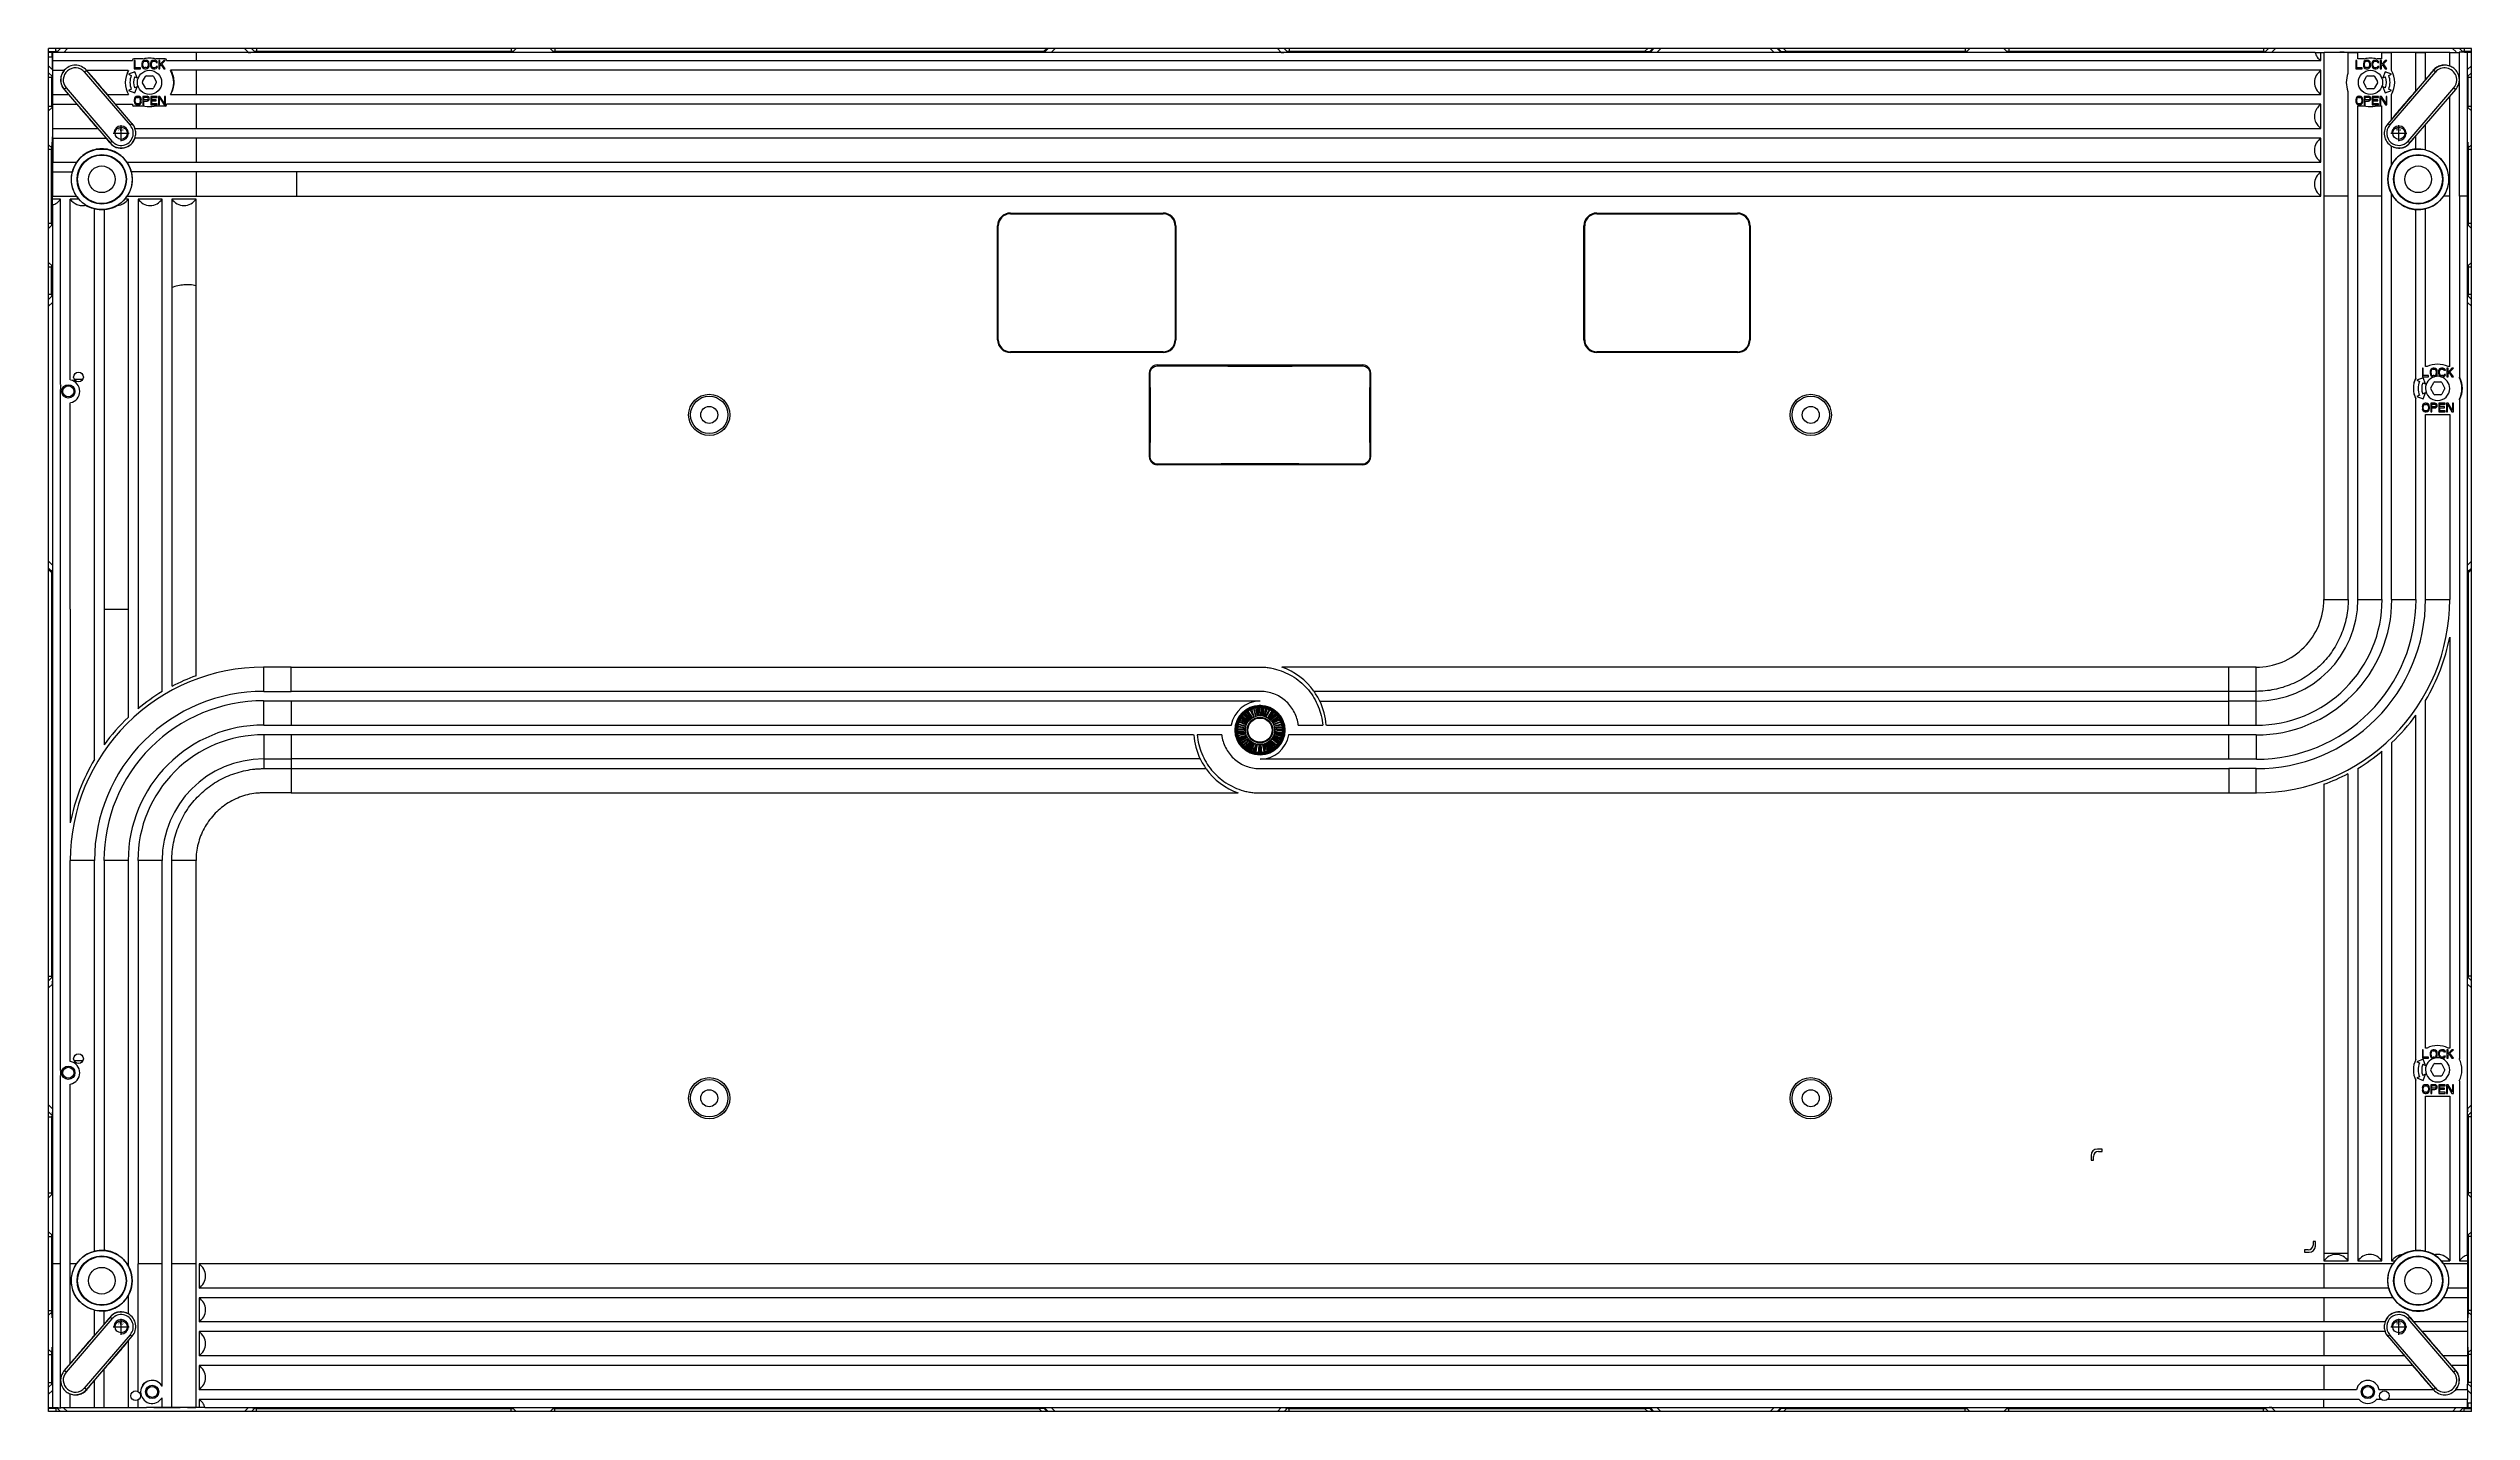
# Model space of a CAD drawing. Header units: millimetres. Extents: x 0 to 1000, y 0 to 562.
import ezdxf

# ---------------------------------------------------------------- set-up
doc = ezdxf.new("R2010")
doc.units = ezdxf.units.MM
doc.layers.add('CABINET', color=8, linetype='Continuous')

# ---------------------------------------------------------------- blocks, each defined once
blk = doc.blocks.new('UDM_LAMINA_S-MAX')
at = {"layer": 'CABINET', "ltscale": 0.2}
for p, q in [((0, 0), (0, 562.5)), ((1000, 562.5), (0, 562.5)), ((0, 561.2), (3, 561.2)), ((0, 561), (1.5, 561)), ((1.5, 561), (1.6, 560.9)), ((6.3, 560.9), (1.6, 560.9)), ((3, 561.2), (3, 562.5)), ((3.5, 561), (5, 562.5)), ((6.3, 560.9), (7.8, 562.5)), ((60.9, 560.9), (6.3, 560.9)), ((60.9, 560.9), (60.9, 557.5)), ((82.5, 560.9), (60.9, 560.9)), ((80.9, 562.5), (82.5, 560.9)), ((917.5, 560.9), (82.5, 560.9)), ((83.8, 562.5), (85.3, 561)), ((85.8, 562.5), (85.8, 561.2)), ((191, 561.2), (85.8, 561.2)), ((191, 562.5), (191, 561.2)), ((193, 562.5), (191.6, 561.1)), ((207, 562.5), (208.4, 561.1)), ((209, 562.5), (209, 561.2)), ((410.7, 561.2), (209, 561.2)), ((410.7, 561.2), (412, 562.5)), ((410.7, 561.2), (411.1, 561)), ((411.1, 561), (412.6, 562.5)), ((413.8, 560.9), (415.4, 562.5)), ((507.2, 562.5), (508.7, 560.9)), ((510, 562.5), (511.5, 561)), ((512, 562.5), (512, 561.2)), ((658.7, 561.2), (512, 561.2)), ((660, 562.5), (658.7, 561.2)), ((662.1, 562.5), (660.8, 561.1)), ((660.8, 561.1), (661.1, 561)), ((661.1, 561), (662.6, 562.5)), ((663.8, 560.9), (665.4, 562.5)), ((710.6, 562.5), (712.2, 560.9)), ((713.4, 562.5), (714.9, 561)), ((715.2, 561.1), (713.9, 562.5)), ((714.9, 561), (715.2, 561.1)), ((717.3, 561.2), (716, 562.5)), ((791, 561.2), (717.3, 561.2)), ((791, 562.5), (791, 561.2)), ((793, 562.5), (791.6, 561.1)), ((807, 562.5), (808.4, 561.1)), ((809, 562.5), (809, 561.2)), ((914.2, 561.2), (809, 561.2)), ((914.2, 562.5), (914.2, 561.2)), ((914.7, 561), (916.2, 562.5)), ((917.5, 560.9), (919.1, 562.5)), ((935.4, 560.9), (917.5, 560.9)), ((935.4, 560.9), (937.8, 560.9)), ((937.8, 560.9), (939.1, 560.9)), ((937.8, 557.5), (937.8, 560.9)), ((939.1, 560.9), (939.1, 335.1)), ((991, 560.9), (942.6, 560.9)), ((949.1, 560.9), (953.1, 560.9)), ((949.1, 552.3), (949.1, 560.9)), ((953.1, 558.2), (953.1, 560.9)), ((963, 560.9), (967, 560.9)), ((963, 558.2), (963, 560.9)), ((967, 553.5), (967, 560.9)), ((977, 560.9), (981, 560.9)), ((977, 545), (977, 560.9)), ((981, 549.6), (981, 560.9)), ((991, 560.9), (995, 560.9)), ((991, 555.2), (991, 560.9)), ((992.2, 562.5), (993.6, 561.1)), ((995, 562.5), (996.5, 561)), ((995, 549.5), (995, 560.9)), ((997, 562.5), (997, 561.2)), ((1000, 561.2), (997, 561.2)), ((1000, 560.9), (998.4, 560.9)), ((998.4, 553.8), (998.4, 560.9)), ((1000, 0), (1000, 562.5)), ((0, 559), (1.6, 559)), ((1.4, 553.9), (0, 555.3)), ((1.5, 551), (0, 552.5)), ((1.4, 550.5), (0, 550.5)), ((1.4, 538.6), (1.4, 550.5)), ((1.6, 553.8), (1.6, 559)), ((1.6, 557.5), (1.6, 553.5)), ((1.6, 557.5), (34.7, 557.5)), ((1.6, 553.5), (6.5, 553.5)), ((14.9, 552.8), (15.7, 553.5)), ((33.8, 530.8), (14.9, 552.8)), ((34.6, 531.4), (15.7, 553.5)), ((15.7, 553.5), (32.9, 553.5)), ((35.6, 552.9), (33, 551.9)), ((33, 551.9), (34.1, 551.4)), ((34.7, 557.7), (34.7, 557.5)), ((39, 558.2), (35.2, 558.2)), ((35.4, 557.6), (35.4, 554.1)), ((35.8, 557.6), (35.4, 557.6)), ((35.4, 554.1), (38, 554.1)), ((35.5, 550.8), (36.6, 550.4)), ((36.6, 550.4), (35.6, 552.9)), ((35.8, 554.5), (35.8, 557.6)), ((38, 554.5), (35.8, 554.5)), ((38, 554.1), (38, 554.5)), ((38.6, 556.5), (38.6, 555.2)), ((38.8, 548.8), (40, 550.9)), ((39, 555.3), (39, 556.4)), ((40.3, 557.6), (39.8, 557.6)), ((39.8, 557.2), (40.3, 557.2)), ((40.3, 554.6), (39.8, 554.6)), ((39.8, 554.1), (40.3, 554.1)), ((40.4, 551.2), (42.9, 551.2)), ((41.1, 556.4), (41.1, 555.3)), ((41.5, 555.2), (41.5, 556.5)), ((42.1, 556.4), (42.1, 555.3)), ((42.5, 555.3), (42.5, 556.4)), ((43.9, 557.6), (43.3, 557.6)), ((43.3, 557.2), (43.9, 557.2)), ((43.9, 554.5), (43.3, 554.5)), ((43.3, 554.1), (43.9, 554.1)), ((43.3, 550.9), (44.5, 548.8)), ((48.2, 558.2), (44.3, 558.2)), ((44.5, 556.7), (45, 556.7)), ((45, 555), (44.5, 555)), ((44.9, 554.6), (45, 555)), ((45.5, 557.6), (45.5, 554.1)), ((46, 557.6), (45.5, 557.6)), ((45.5, 554.1), (46, 554.1)), ((46, 555.9), (46, 557.6)), ((47.6, 557.6), (46, 555.9)), ((46, 555.3), (46.5, 555.8)), ((46, 554.1), (46, 555.3)), ((46.5, 555.8), (47.6, 554.1)), ((46.8, 556.2), (48.2, 557.6)), ((48.2, 554.1), (46.8, 556.2)), ((48.2, 557.6), (47.6, 557.6)), ((47.6, 554.1), (48.2, 554.1)), ((48.7, 557.5), (48.7, 557.7)), ((48.7, 557.5), (937.8, 557.5)), ((937.8, 553.5), (50.4, 553.5)), ((60.9, 553.5), (60.9, 543.5)), ((937.8, 543.5), (937.8, 553.5)), ((952.6, 557.6), (952.2, 557.6)), ((952.2, 557.6), (952.2, 554.1)), ((952.2, 554.1), (954.8, 554.1)), ((952.6, 554.5), (952.6, 557.6)), ((954.8, 554.5), (952.6, 554.5)), ((955.7, 558.2), (953.1, 558.2)), ((954.8, 554.1), (954.8, 554.5)), ((955.4, 556.5), (955.4, 555.2)), ((955.5, 548.8), (956.7, 550.9)), ((955.8, 555.3), (955.8, 556.4)), ((957.1, 557.6), (956.6, 557.6)), ((956.6, 557.2), (957.1, 557.2)), ((957.1, 554.6), (956.6, 554.6)), ((956.6, 554.1), (957.1, 554.1)), ((957.1, 551.2), (959.6, 551.2)), ((957.9, 556.4), (957.9, 555.3)), ((958.3, 555.2), (958.3, 556.5)), ((958.9, 556.4), (958.9, 555.3)), ((959.3, 555.3), (959.3, 556.4)), ((960, 550.9), (961.2, 548.8)), ((960.7, 557.6), (960.1, 557.6)), ((960.1, 557.2), (960.7, 557.2)), ((960.7, 554.5), (960.1, 554.5)), ((960.1, 554.1), (960.7, 554.1)), ((963, 558.2), (961, 558.2)), ((961.3, 556.7), (961.8, 556.7)), ((961.8, 555), (961.3, 555)), ((961.7, 554.6), (961.8, 555)), ((962.8, 557.6), (962.3, 557.6)), ((962.3, 557.6), (962.3, 554.1)), ((962.3, 554.1), (962.8, 554.1)), ((964.4, 557.6), (962.8, 555.9)), ((962.8, 555.9), (962.8, 557.6)), ((962.8, 555.3), (963.3, 555.8)), ((962.8, 554.1), (962.8, 555.3)), ((963.3, 555.8), (964.4, 554.1)), ((964.4, 552.9), (963.4, 550.4)), ((963.4, 550.4), (964.5, 550.8)), ((963.6, 556.2), (965, 557.6)), ((965, 554.1), (963.6, 556.2)), ((965, 557.6), (964.4, 557.6)), ((964.4, 554.1), (965, 554.1)), ((967, 551.9), (964.4, 552.9)), ((984.3, 553.5), (965.4, 531.4)), ((965.9, 551.4), (967, 551.9)), ((985.1, 552.8), (966.2, 530.8)), ((985.1, 552.8), (984.2, 553.5)), ((1000, 555.3), (998.4, 553.8)), ((998.4, 64.6), (998.4, 553.8)), ((1000, 552.5), (998.5, 551)), ((1000, 550.5), (998.6, 550.5)), ((998.6, 538.6), (998.6, 550.5)), ((1.6, 543.5), (1.6, 539.5)), ((1.6, 543.5), (8.3, 543.5)), ((7.3, 546.3), (6.5, 545.5)), ((6.5, 545.6), (25.4, 523.6)), ((7.3, 546.3), (26.2, 524.2)), ((24.3, 543.5), (33, 543.5)), ((34.1, 545.7), (33, 545.2)), ((33, 545.2), (35.6, 544.2)), ((35.4, 541.5), (35.4, 540.5)), ((36.6, 546.7), (35.5, 546.3)), ((35.6, 544.2), (36.6, 546.7)), ((35.8, 540.5), (35.8, 541.5)), ((36.6, 542.3), (37.1, 542.3)), ((37.1, 542.7), (36.7, 542.7)), ((37.9, 541.5), (37.9, 540.5)), ((38.3, 540.5), (38.3, 541.5)), ((40, 546.2), (38.8, 548.3)), ((38.9, 542.7), (38.9, 539.2)), ((40.7, 542.7), (38.9, 542.7)), ((39.3, 541.3), (39.3, 542.4)), ((39.3, 542.4), (40.7, 542.4)), ((40.7, 541.3), (39.3, 541.3)), ((39.3, 539.2), (39.3, 540.8)), ((39.3, 540.8), (40.7, 540.8)), ((42.9, 545.9), (40.4, 545.9)), ((42.2, 542.7), (42.2, 539.2)), ((44.8, 542.7), (42.2, 542.7)), ((42.6, 541.3), (42.6, 542.3)), ((42.6, 542.3), (44.8, 542.3)), ((44.5, 541.3), (42.6, 541.3)), ((42.6, 539.7), (42.6, 540.9)), ((42.6, 540.9), (44.5, 540.9)), ((44.5, 548.3), (43.3, 546.2)), ((44.5, 540.9), (44.5, 541.3)), ((44.8, 542.3), (44.8, 542.7)), ((45.4, 542.7), (45.4, 539.2)), ((46, 542.7), (45.4, 542.7)), ((45.8, 539.2), (45.8, 542.3)), ((45.8, 542.3), (47.7, 539.2)), ((47.9, 539.8), (46, 542.7)), ((47.9, 542.7), (47.9, 539.8)), ((48.3, 542.7), (47.9, 542.7)), ((48.3, 539.2), (48.3, 542.7)), ((50.3, 543.5), (937.8, 543.5)), ((949.1, 501.6), (949.1, 544.8)), ((952.2, 541.5), (952.2, 540.5)), ((952.6, 540.5), (952.6, 541.5)), ((953.4, 542.3), (953.9, 542.3)), ((953.9, 542.7), (953.5, 542.7)), ((954.7, 541.5), (954.7, 540.5)), ((955.1, 540.5), (955.1, 541.5)), ((956.7, 546.2), (955.5, 548.3)), ((957.5, 542.7), (955.7, 542.7)), ((955.7, 542.7), (955.7, 539.2)), ((956.1, 542.4), (957.5, 542.4)), ((956.1, 541.3), (956.1, 542.4)), ((957.5, 541.3), (956.1, 541.3)), ((956.1, 540.8), (957.5, 540.8)), ((956.1, 539.2), (956.1, 540.8)), ((959.6, 545.9), (957.1, 545.9)), ((961.6, 542.7), (959, 542.7)), ((959, 542.7), (959, 539.2)), ((959.4, 542.3), (961.6, 542.3)), ((959.4, 541.3), (959.4, 542.3)), ((961.3, 541.3), (959.4, 541.3)), ((959.4, 540.9), (961.3, 540.9)), ((959.4, 539.7), (959.4, 540.9)), ((961.2, 548.3), (960, 546.2)), ((961.3, 540.9), (961.3, 541.3)), ((961.6, 542.3), (961.6, 542.7)), ((962.8, 542.7), (962.2, 542.7)), ((962.2, 542.7), (962.2, 539.2)), ((962.6, 539.2), (962.6, 542.3)), ((962.6, 542.3), (964.5, 539.2)), ((964.7, 539.8), (962.8, 542.7)), ((964.5, 546.3), (963.4, 546.7)), ((963.4, 546.7), (964.4, 544.2)), ((964.4, 544.2), (967, 545.2)), ((965.1, 542.7), (964.7, 542.7)), ((964.7, 542.7), (964.7, 539.8)), ((965.1, 539.2), (965.1, 542.7)), ((967, 545.2), (965.9, 545.7)), ((967, 533.3), (967, 543.6)), ((973.8, 524.2), (992.7, 546.3)), ((974.6, 523.6), (993.5, 545.6)), ((991, 431.3), (991, 542.7)), ((992.7, 546.3), (993.5, 545.6)), ((995, 501.6), (995, 549.6)), ((1.4, 538.6), (0, 538.6)), ((1.4, 538), (0, 536.7)), ((1.6, 539.5), (11.7, 539.5)), ((27.7, 539.5), (34.7, 539.5)), ((34.6, 531.5), (33.8, 530.8)), ((34.7, 539.5), (34.7, 539.2)), ((35.2, 538.8), (39.7, 538.8)), ((37.1, 539.7), (36.6, 539.7)), ((36.7, 539.2), (37.1, 539.2)), ((38.9, 539.2), (39.3, 539.2)), ((42.2, 539.2), (44.8, 539.2)), ((44.8, 539.7), (42.6, 539.7)), ((43.6, 538.8), (48.2, 538.8)), ((44.8, 539.2), (44.8, 539.7)), ((45.4, 539.2), (45.8, 539.2)), ((47.7, 539.2), (48.3, 539.2)), ((48.7, 539.2), (48.7, 539.5)), ((937.8, 539.5), (48.7, 539.5)), ((60.9, 539.5), (60.9, 529.5)), ((937.8, 529.5), (937.8, 539.5)), ((953.1, 538.8), (956.4, 538.8)), ((953.1, 335.1), (953.1, 538.8)), ((953.9, 539.7), (953.4, 539.7)), ((953.5, 539.2), (953.9, 539.2)), ((955.7, 539.2), (956.1, 539.2)), ((959, 539.2), (961.6, 539.2)), ((961.6, 539.7), (959.4, 539.7)), ((960.3, 538.8), (963, 538.8)), ((961.6, 539.2), (961.6, 539.7)), ((962.2, 539.2), (962.6, 539.2)), ((963, 335.1), (963, 538.8)), ((964.5, 539.2), (965.1, 539.2)), ((966.2, 530.8), (965.4, 531.4)), ((981, 520.6), (981, 531)), ((1000, 538.6), (998.6, 538.6)), ((1000, 536.7), (998.6, 538)), ((1.4, 521.5), (0, 522.8)), ((1.3, 520.8), (0, 520.8)), ((1.3, 490.2), (1.3, 520.8)), ((1.6, 529.5), (1.6, 526)), ((1.6, 529.5), (20.3, 529.5)), ((1.9, 525.5), (23.7, 525.5)), ((26.2, 524.2), (25.4, 523.5)), ((35.7, 529.5), (937.8, 529.5)), ((937.8, 525.5), (35.7, 525.5)), ((60.9, 525.5), (60.9, 515.6)), ((937.8, 515.6), (937.8, 525.5)), ((967, 514.5), (967, 522.2)), ((974.6, 523.5), (973.8, 524.2)), ((977, 521), (977, 526.4)), ((1000, 522.8), (998.6, 521.5)), ((1000, 520.8), (998.7, 520.8)), ((998.7, 490.2), (998.7, 520.8)), ((1.6, 515.1), (1.6, 511.6)), ((1.6, 511.6), (9.9, 511.6)), ((1.9, 515.6), (11.7, 515.6)), ((32.3, 515.6), (937.8, 515.6)), ((937.8, 511.6), (34.1, 511.6)), ((60.9, 511.6), (60.9, 501.6)), ((102.3, 511.6), (102.3, 501.6)), ((937.8, 501.6), (937.8, 511.6)), ((1.6, 500.3), (1.6, 501.6)), ((1.6, 501.6), (11.6, 501.6)), ((1.6, 497.9), (1.6, 500.3)), ((5, 500.3), (1.6, 500.3)), ((5, 423.8), (5, 500.3)), ((9, 425.7), (9, 500.3)), ((12.6, 500.3), (9, 500.3)), ((33, 500.3), (31.4, 500.3)), ((32.4, 501.6), (937.8, 501.6)), ((33, 286.4), (33, 500.3)), ((37, 500.3), (37, 290)), ((46.9, 500.3), (37, 500.3)), ((46.9, 297.1), (46.9, 500.3)), ((50.9, 500.3), (50.9, 299.3)), ((60.9, 500.3), (50.9, 500.3)), ((60.9, 303.7), (60.9, 500.3)), ((949.1, 501.6), (939.1, 501.6)), ((949.1, 335.1), (949.1, 501.6)), ((963, 501.6), (953.1, 501.6)), ((967, 335.1), (967, 502.5)), ((967.6, 501.6), (967, 501.6)), ((991, 501.6), (988.5, 501.6)), ((998.4, 501.6), (995, 501.6)), ((995, 501.6), (995, 426.8)), ((1.3, 490.2), (0, 490.2)), ((1.6, 497.9), (1.6, 8.7)), ((19, 269), (19, 496.4)), ((23, 496), (23, 275.1)), ((397, 494.6), (397, 494.3)), ((397, 494.6), (460, 494.6)), ((397, 494.3), (460, 494.3)), ((460, 494.6), (460, 494.3)), ((639, 494.6), (697, 494.6)), ((639, 494.6), (639, 494.3)), ((639, 494.3), (697, 494.3)), ((697, 494.6), (697, 494.3)), ((977, 426.5), (977, 496)), ((981, 431.3), (981, 496.4)), ((1000, 490.2), (998.7, 490.2)), ((1.4, 489.6), (0, 488.2)), ((391.7, 442.3), (391.7, 489.3)), ((391.7, 489.3), (392, 489.3)), ((392, 442.3), (392, 489.3)), ((465, 489.3), (465, 442.3)), ((465.3, 489.3), (465, 489.3)), ((465.3, 489.3), (465.3, 442.3)), ((633.7, 489.3), (634, 489.3)), ((633.7, 442.3), (633.7, 489.3)), ((634, 442.3), (634, 489.3)), ((702.3, 489.3), (702, 489.3)), ((702, 489.3), (702, 442.3)), ((702.3, 489.3), (702.3, 442.3)), ((1000, 488.2), (998.6, 489.6)), ((1.4, 472.9), (0, 474.2)), ((1.3, 472.2), (0, 472.2)), ((1.3, 460.9), (1.3, 472.2)), ((1000, 474.2), (998.6, 472.9)), ((1000, 472.2), (998.7, 472.2)), ((998.7, 460.9), (998.7, 472.2)), ((1.3, 460.9), (0, 460.9)), ((0, 458.9), (1.5, 460.4)), ((1000, 458.9), (998.5, 460.4)), ((1000, 460.9), (998.7, 460.9)), ((0, 456.1), (1.6, 457.6)), ((1000, 456.1), (998.4, 457.6)), ((391.7, 442.3), (392, 442.3)), ((465.3, 442.3), (465, 442.3)), ((633.7, 442.3), (634, 442.3)), ((702.3, 442.3), (702, 442.3)), ((397, 437), (397, 437.3)), ((460, 437.3), (397, 437.3)), ((460, 437), (397, 437)), ((457.5, 431.9), (457.5, 431.5)), ((457.5, 431.9), (542.5, 431.9)), ((460, 437), (460, 437.3)), ((542.5, 431.9), (542.5, 431.5)), ((697, 437.3), (639, 437.3)), ((639, 437), (639, 437.3)), ((697, 437), (639, 437)), ((697, 437), (697, 437.3)), ((980.1, 430.5), (979.7, 430.5)), ((979.7, 430.5), (979.7, 427)), ((980.1, 427.5), (980.1, 430.5)), ((981.7, 431.3), (981, 431.3)), ((984.1, 430.1), (984.6, 430.1)), ((984.6, 430.5), (984.2, 430.5)), ((988.2, 430.5), (987.6, 430.5)), ((987.6, 430.1), (988.2, 430.1)), ((990.3, 430.5), (989.8, 430.5)), ((989.8, 430.5), (989.8, 427)), ((991.9, 430.5), (990.3, 428.8)), ((990.3, 428.8), (990.3, 430.5)), ((991, 431.3), (990.4, 431.3)), ((991.1, 429.1), (992.5, 430.5)), ((992.5, 430.5), (991.9, 430.5)), ((5, 140.8), (5, 421.7)), ((10.6, 426), (14.3, 426)), ((454.4, 393.8), (454.4, 428.8)), ((454.4, 428.8), (454.7, 428.8)), ((545.6, 428.8), (545.3, 428.8)), ((545.6, 428.8), (545.6, 393.8)), ((980, 426.6), (977.4, 425.6)), ((977.4, 425.6), (978.5, 425.1)), ((979.7, 427), (982.3, 427)), ((979.9, 424.5), (981, 424.1)), ((981, 420.4), (979.9, 420)), ((981, 424.1), (980, 426.6)), ((980, 417.9), (981, 420.4)), ((982.3, 427.5), (980.1, 427.5)), ((982.3, 427), (982.3, 427.5)), ((982.9, 429.3), (982.9, 428.3)), ((983.2, 422.5), (984.4, 424.6)), ((984.4, 419.9), (983.2, 422)), ((983.3, 428.3), (983.3, 429.3)), ((984.6, 427.5), (984.1, 427.5)), ((984.2, 427), (984.6, 427)), ((984.8, 424.9), (987.3, 424.9)), ((985.4, 429.3), (985.4, 428.3)), ((985.8, 428.3), (985.8, 429.3)), ((986.4, 429.4), (986.4, 428.2)), ((986.8, 428.2), (986.8, 429.4)), ((987.5, 427), (988.2, 427)), ((988.2, 427.5), (987.6, 427.5)), ((987.7, 424.6), (988.9, 422.5)), ((988.9, 422), (987.7, 419.9)), ((988.8, 429.7), (989.2, 429.7)), ((989.2, 427.9), (988.8, 427.9)), ((989.8, 427), (990.3, 427)), ((990.3, 428.2), (990.8, 428.8)), ((990.3, 427), (990.3, 428.2)), ((990.8, 428.8), (991.9, 427)), ((992.5, 427), (991.1, 429.1)), ((991.9, 427), (992.5, 427)), ((9, 331.1), (9, 416.3)), ((977, 335.1), (977, 418)), ((978.5, 419.4), (977.4, 418.9)), ((977.4, 418.9), (980, 417.9)), ((979.7, 414.8), (979.7, 413.8)), ((980.1, 413.8), (980.1, 414.8)), ((981.3, 416.1), (980.9, 416.1)), ((980.9, 415.6), (981.4, 415.6)), ((981.4, 413), (980.9, 413)), ((980.9, 412.6), (981.3, 412.6)), ((981, 411.5), (991, 411.5)), ((981, 335.1), (981, 411.5)), ((982.2, 414.8), (982.2, 413.8)), ((982.6, 413.8), (982.6, 414.8)), ((984.9, 416.1), (983.2, 416.1)), ((983.2, 416.1), (983.2, 412.6)), ((983.2, 412.6), (983.6, 412.6)), ((983.6, 415.7), (985, 415.7)), ((983.6, 414.6), (983.6, 415.7)), ((985, 414.6), (983.6, 414.6)), ((983.6, 414.2), (984.9, 414.2)), ((983.6, 412.6), (983.6, 414.2)), ((987.3, 419.6), (984.8, 419.6)), ((989.1, 416.1), (986.5, 416.1)), ((986.5, 416.1), (986.5, 412.6)), ((986.5, 412.6), (989.1, 412.6)), ((986.9, 415.7), (989.1, 415.7)), ((986.9, 414.7), (986.9, 415.7)), ((988.8, 414.7), (986.9, 414.7)), ((986.9, 414.2), (988.8, 414.2)), ((986.9, 413), (986.9, 414.2)), ((989.1, 413), (986.9, 413)), ((988.8, 414.2), (988.8, 414.7)), ((989.1, 415.7), (989.1, 416.1)), ((989.1, 412.6), (989.1, 413)), ((990.3, 416.1), (989.7, 416.1)), ((989.7, 416.1), (989.7, 412.6)), ((989.7, 412.6), (990.1, 412.6)), ((990.1, 415.7), (991.9, 412.6)), ((990.1, 412.6), (990.1, 415.7)), ((992.2, 413.1), (990.3, 416.1)), ((991, 411.5), (991, 335.1)), ((991.9, 412.6), (992.6, 412.6)), ((992.6, 416.1), (992.2, 416.1)), ((992.2, 416.1), (992.2, 413.1)), ((992.6, 412.6), (992.6, 416.1)), ((995, 417.7), (995, 145.5)), ((454.4, 393.8), (454.7, 393.8)), ((457.5, 390.7), (457.5, 390.9)), ((542.5, 390.7), (457.5, 390.7)), ((542.5, 390.7), (542.5, 390.9)), ((545.6, 393.8), (545.3, 393.8)), ((1.6, 349.3), (0, 350.9)), ((1000, 350.9), (998.4, 349.3)), ((1.5, 346.6), (0, 348.1)), ((1.3, 346.2), (0, 347.5)), ((1.3, 346.2), (1.5, 346.6)), ((1.3, 346.2), (1.3, 179.7)), ((1000, 348.1), (998.5, 346.6)), ((998.5, 346.6), (998.7, 346.2)), ((1000, 347.5), (998.7, 346.2)), ((998.7, 179.7), (998.7, 346.2)), ((9, 331.1), (9, 242.9)), ((23, 331.1), (33, 331.1)), ((939.1, 335.1), (949.1, 335.1)), ((953.1, 335.1), (963, 335.1)), ((967, 335.1), (977, 335.1)), ((981, 335.1), (991, 335.1)), ((991, 319.6), (991, 150)), ((88.9, 297.2), (88.9, 307.2)), ((100.2, 307.2), (88.9, 307.2)), ((100.2, 297.2), (100.2, 307.2)), ((899.8, 307.2), (509, 307.2)), ((911.1, 307.2), (899.8, 307.2)), ((899.8, 293.2), (899.8, 307.2)), ((911.1, 283.2), (911.1, 307.2)), ((88.9, 297.2), (100.2, 297.2)), ((88.9, 283.3), (88.9, 293.2)), ((500, 293.2), (88.9, 293.2)), ((100.2, 293.2), (100.2, 283.2)), ((497.3, 290.1), (498.1, 286.9)), ((497.8, 289.2), (497.5, 290.2)), ((498.2, 290.4), (498.8, 287.1)), ((498.8, 290.5), (498.9, 287.2)), ((499.4, 287.2), (499.3, 290.5)), ((499.4, 291.5), (499.4, 291.3)), ((499.6, 289.5), (499.5, 290.5)), ((499.7, 291.3), (499.6, 291.5)), ((499.7, 287.2), (499.9, 290.5)), ((500.5, 290.5), (500.1, 287.2)), ((500.3, 291.3), (500.4, 291.5)), ((501.1, 290.5), (500.5, 287.5)), ((500.6, 291.3), (500.6, 291.5)), ((500.6, 289.4), (500.7, 290.5)), ((500.9, 287.2), (501.6, 290.4)), ((501.6, 289.3), (501.9, 290.4)), ((501.6, 287), (502.6, 290.2)), ((501.8, 287), (503.1, 290)), ((899.8, 297.2), (522.3, 297.2)), ((524.7, 293.2), (899.8, 293.2)), ((911.1, 297.2), (899.8, 297.2)), ((911.1, 293.2), (899.8, 293.2)), ((899.8, 283.2), (899.8, 293.2)), ((981, 150), (981, 293.5)), ((88.9, 283.2), (488.2, 283.2)), ((489.7, 281.6), (489.9, 281.5)), ((489.9, 281), (489.7, 280.9)), ((490, 281.8), (489.8, 281.8)), ((489.8, 280.7), (490, 280.7)), ((490.6, 281.2), (490.2, 281.2)), ((490.6, 281), (490.7, 281)), ((491.8, 281.3), (490.7, 281.4)), ((490.7, 281.2), (490.7, 281.3)), ((494, 281), (490.7, 281.2)), ((490.7, 280.6), (493.1, 280.6)), ((491.8, 280.4), (490.7, 280.3)), ((494, 282), (490.8, 282.8)), ((494, 281.8), (490.8, 282.2)), ((490.8, 280.1), (494.1, 280.3)), ((490.9, 283.3), (490.9, 283.3)), ((492.1, 283.4), (491, 283.7)), ((494.1, 282.5), (491, 283.5)), ((491.3, 284.6), (494.4, 283.4)), ((491.6, 285.2), (494.4, 283.5)), ((494.6, 283.9), (491.8, 285.6)), ((492.1, 285.7), (491.9, 285.9)), ((492.2, 286.3), (494.9, 284.4)), ((492.3, 288.1), (492.5, 287.9)), ((493.2, 285.9), (492.3, 286.5)), ((492.4, 286.7), (495.1, 284.7)), ((492.7, 288.2), (492.5, 288.3)), ((492.8, 287.1), (495.2, 284.8)), ((493, 288.8), (493.1, 288.6)), ((493.3, 288.8), (493.2, 288.9)), ((495.4, 285.2), (493.2, 287.5)), ((494.1, 286.9), (493.3, 287.7)), ((495.8, 285.5), (493.6, 288)), ((495.9, 285.6), (494, 288.3)), ((494.4, 288.7), (496.2, 285.9)), ((495, 281.2), (494.7, 281.2)), ((496.6, 286.2), (494.9, 289.1)), ((495.7, 288.2), (495.1, 289.2)), ((496, 289.6), (497.4, 286.6)), ((496.5, 289.9), (497.5, 286.7)), ((502.3, 286.8), (503.9, 289.7)), ((504.9, 289.1), (503.2, 286.4)), ((505.4, 288.8), (503.3, 286.3)), ((503.6, 288.6), (504.1, 289.6)), ((503.6, 286), (505.9, 288.5)), ((506.3, 288.1), (503.9, 285.8)), ((506.7, 287.7), (504.3, 285.4)), ((507.1, 287.2), (504.4, 285.3)), ((504.7, 285), (507.5, 286.8)), ((505, 284.6), (507.7, 286.4)), ((505, 284.5), (508, 285.9)), ((505.3, 281.2), (505, 281.2)), ((508.3, 285.5), (505.3, 284.1)), ((505.5, 283.7), (508.6, 284.8)), ((505.7, 287.1), (506.5, 287.9)), ((509, 283.6), (505.8, 282.8)), ((509.1, 283), (505.8, 282.7)), ((505.9, 282.3), (509.2, 282.5)), ((509.2, 282.4), (505.9, 282.2)), ((509.1, 279.2), (505.9, 280.1)), ((509.3, 281.3), (506, 281.3)), ((509.3, 280.7), (506, 281.2)), ((506, 280.8), (509.2, 280.2)), ((506.7, 288.8), (506.8, 288.9)), ((506.7, 286), (507.6, 286.6)), ((506.8, 280.3), (509.2, 279.7)), ((506.9, 288.6), (507, 288.8)), ((507.3, 288.2), (507.5, 288.3)), ((507.5, 287.9), (507.7, 288.1)), ((507.7, 284.2), (508.7, 284.6)), ((508.4, 285.3), (508, 285.1)), ((508.2, 282.1), (509.3, 282.2)), ((508.3, 285.5), (508.3, 285.5)), ((509.2, 282.7), (509.2, 282.7)), ((509.3, 280.4), (509.3, 280.4)), ((509.8, 281.2), (509.4, 281.2)), ((509.8, 281.2), (509.4, 281.2)), ((510, 281.8), (510.2, 281.8)), ((510, 280.7), (510.2, 280.7)), ((510.1, 281.5), (510.3, 281.6)), ((510.1, 281), (510.3, 280.9)), ((515.8, 283.2), (525.9, 283.2)), ((527.4, 283.2), (899.8, 283.2)), ((899.8, 283.2), (911.1, 283.2)), ((977, 231.4), (977, 287.4)), ((88.9, 279.2), (88.9, 265.3)), ((100.2, 279.2), (88.9, 279.2)), ((100.2, 279.2), (100.2, 269.3)), ((472.6, 279.2), (100.2, 279.2)), ((484.2, 279.2), (474.1, 279.2)), ((494.2, 279.9), (490.9, 279.6)), ((494.3, 279.5), (491, 278.8)), ((492, 279.3), (491, 279)), ((491.2, 278.3), (494.4, 279.1)), ((491.4, 277.8), (494.4, 279)), ((492.6, 277.7), (491.6, 277.2)), ((491.7, 277), (494.7, 278.4)), ((491.7, 277), (491.7, 277)), ((494.9, 278.1), (491.9, 276.7)), ((492.2, 276.2), (495.1, 277.8)), ((492.5, 275.7), (495.2, 277.7)), ((493.1, 273.9), (493, 273.7)), ((493.9, 275.7), (493.1, 275)), ((493.3, 273.7), (493.2, 273.6)), ((495.8, 277), (493.3, 274.8)), ((493.7, 274.4), (496.1, 276.7)), ((493.7, 274.4), (493.7, 274.4)), ((496.4, 276.5), (494.1, 274.1)), ((496.5, 276.4), (494.5, 273.7)), ((495.5, 274.4), (494.9, 273.5)), ((497, 276), (495.1, 273.3)), ((495.6, 273.1), (497.4, 275.8)), ((496.1, 272.8), (497.5, 275.8)), ((496.6, 273.8), (496.2, 272.8)), ((496.4, 272.7), (497.8, 275.7)), ((497.5, 273.9), (496.9, 272.5)), ((497, 272.4), (497, 272.4)), ((498.4, 275.5), (497.2, 272.4)), ((497.7, 272.2), (498.8, 275.4)), ((498.3, 272.1), (498.9, 275.3)), ((499.4, 273.1), (499.3, 272)), ((499.4, 273.8), (499.4, 273.1)), ((499.4, 271.2), (499.4, 271)), ((499.5, 272), (499.9, 275.3)), ((499.9, 275.3), (499.5, 272)), ((499.6, 271), (499.7, 271.2)), ((500.3, 275.3), (500.1, 272)), ((500.1, 272), (500.3, 275.3)), ((500.3, 271.2), (500.4, 271)), ((500.6, 272), (500.4, 275.3)), ((500.4, 275.3), (500.6, 272)), ((500.7, 272), (500.6, 273.1)), ((500.6, 271.2), (500.6, 271)), ((501.4, 275.4), (501.8, 272.1)), ((501.4, 273.2), (501.6, 272.1)), ((502.7, 272.4), (501.9, 275.6)), ((502.3, 275.7), (503.2, 272.5)), ((502.4, 272.3), (502.4, 272.3)), ((502.5, 275.8), (503.8, 272.7)), ((502.8, 275.9), (504, 272.9)), ((504.5, 273.1), (503.2, 276.2)), ((505, 273.4), (503.3, 276.2)), ((503.4, 273.8), (503.9, 272.8)), ((505.6, 273.8), (503.8, 276.6)), ((504, 276.8), (506, 274.1)), ((506.4, 274.5), (504.3, 277.1)), ((506.8, 274.9), (504.4, 277.2)), ((504.8, 274.6), (505.4, 273.7)), ((505, 277.9), (507.6, 275.9)), ((507.8, 276.2), (505.1, 278.1)), ((505.3, 278.5), (508.1, 276.6)), ((505.4, 278.6), (508.4, 277.2)), ((505.7, 279.3), (508.7, 277.9)), ((508.9, 278.4), (505.8, 279.7)), ((506.6, 276.3), (507.5, 275.7)), ((506.7, 273.7), (506.8, 273.6)), ((506.9, 273.9), (507, 273.7)), ((507.3, 274.3), (507.5, 274.2)), ((507.5, 274.6), (507.7, 274.4)), ((507.6, 278.1), (508.6, 277.7)), ((508, 279.2), (509, 279)), ((911.1, 279.2), (511.8, 279.2)), ((899.8, 269.3), (899.8, 279.2)), ((911.1, 279.2), (911.1, 269.3)), ((963, 62.2), (963, 272.5)), ((967, 276.1), (967, 62.2)), ((88.9, 269.3), (100.2, 269.3)), ((100.2, 269.3), (100.2, 255.3)), ((475.3, 269.3), (100.2, 269.3)), ((100.2, 265.3), (477.7, 265.3)), ((500, 269.3), (911.1, 269.3)), ((911.1, 265.3), (899.8, 265.3)), ((899.8, 265.3), (899.8, 255.3)), ((911.1, 255.3), (911.1, 265.3)), ((949.1, 62.2), (949.1, 263.2)), ((953.1, 265.4), (953.1, 62.2)), ((100.2, 255.3), (491, 255.3)), ((899.8, 255.3), (911.1, 255.3)), ((939.1, 258.8), (939.1, 65.3)), ((977, 145.3), (977, 231.4)), ((9, 144.4), (9, 227.4)), ((19, 227.4), (9, 227.4)), ((19, 66.1), (19, 227.4)), ((23, 227.4), (23, 66.5)), ((33, 227.4), (23, 227.4)), ((33, 60), (33, 227.4)), ((37, 227.4), (37, 60.9)), ((46.9, 227.4), (37, 227.4)), ((46.9, 10.5), (46.9, 227.4)), ((50.9, 1.6), (50.9, 227.4)), ((60.9, 227.4), (50.9, 227.4)), ((60.9, 60.9), (60.9, 227.4)), ((0, 179.7), (1.3, 179.7)), ((0, 177.7), (1.5, 179.2)), ((0, 174.8), (1.6, 176.4)), ((998.4, 176.4), (1000, 174.8)), ((998.5, 179.2), (1000, 177.7)), ((1000, 179.7), (998.7, 179.7)), ((981.7, 150), (981, 150)), ((991, 150), (990.4, 150)), ((10.6, 144.8), (14.3, 144.8)), ((980, 145.4), (977.4, 144.3)), ((977.4, 144.3), (978.5, 143.9)), ((980.1, 149.3), (979.7, 149.3)), ((979.7, 149.3), (979.7, 145.8)), ((979.7, 145.8), (982.3, 145.8)), ((979.9, 143.3), (981, 142.8)), ((981, 142.8), (980, 145.4)), ((980.1, 146.2), (980.1, 149.3)), ((982.3, 146.2), (980.1, 146.2)), ((982.3, 145.8), (982.3, 146.2)), ((982.9, 148), (982.9, 147)), ((983.2, 141.2), (984.4, 143.4)), ((984.4, 138.6), (983.2, 140.7)), ((983.3, 147), (983.3, 148)), ((984.1, 148.8), (984.6, 148.8)), ((984.6, 146.2), (984.1, 146.2)), ((984.6, 149.3), (984.2, 149.3)), ((984.2, 145.8), (984.6, 145.8)), ((984.8, 143.6), (987.3, 143.6)), ((985.4, 148), (985.4, 147)), ((985.8, 147), (985.8, 148)), ((986.4, 148.1), (986.4, 147)), ((986.8, 147), (986.8, 148.1)), ((987.5, 145.8), (988.2, 145.8)), ((988.2, 149.3), (987.6, 149.3)), ((987.6, 148.9), (988.2, 148.9)), ((988.2, 146.2), (987.6, 146.2)), ((987.7, 143.4), (988.9, 141.2)), ((988.9, 140.7), (987.7, 138.6)), ((988.8, 148.4), (989.2, 148.4)), ((989.2, 146.7), (988.8, 146.7)), ((990.3, 149.3), (989.8, 149.3)), ((989.8, 149.3), (989.8, 145.8)), ((989.8, 145.8), (990.3, 145.8)), ((990.3, 147.6), (990.3, 149.3)), ((991.9, 149.3), (990.3, 147.6)), ((990.3, 147), (990.8, 147.5)), ((990.3, 145.8), (990.3, 147)), ((990.8, 147.5), (991.9, 145.8)), ((991.1, 147.9), (992.5, 149.3)), ((992.5, 145.8), (991.1, 147.9)), ((992.5, 149.3), (991.9, 149.3)), ((991.9, 145.8), (992.5, 145.8)), ((5, 60.9), (5, 138.7)), ((9, 60.9), (9, 135.1)), ((977, 66.5), (977, 136.7)), ((978.5, 138.1), (977.4, 137.7)), ((977.4, 137.7), (980, 136.6)), ((979.7, 133.6), (979.7, 132.6)), ((981, 139.2), (979.9, 138.7)), ((980, 136.6), (981, 139.2)), ((980.1, 132.6), (980.1, 133.6)), ((981.3, 134.8), (980.9, 134.8)), ((980.9, 134.4), (981.4, 134.4)), ((981.4, 131.8), (980.9, 131.8)), ((980.9, 131.3), (981.3, 131.3)), ((981, 130.2), (991, 130.2)), ((981, 66.1), (981, 130.2)), ((982.2, 133.6), (982.2, 132.6)), ((982.6, 132.6), (982.6, 133.6)), ((984.9, 134.8), (983.2, 134.8)), ((983.2, 134.8), (983.2, 131.3)), ((983.2, 131.3), (983.6, 131.3)), ((983.6, 134.5), (985, 134.5)), ((983.6, 133.4), (983.6, 134.5)), ((985, 133.4), (983.6, 133.4)), ((983.6, 132.9), (984.9, 132.9)), ((983.6, 131.3), (983.6, 132.9)), ((987.3, 138.4), (984.8, 138.4)), ((989.1, 134.8), (986.5, 134.8)), ((986.5, 134.8), (986.5, 131.3)), ((986.5, 131.3), (989.1, 131.3)), ((986.9, 134.4), (989.1, 134.4)), ((986.9, 133.4), (986.9, 134.4)), ((988.8, 133.4), (986.9, 133.4)), ((986.9, 133), (988.8, 133)), ((986.9, 131.8), (986.9, 133)), ((989.1, 131.8), (986.9, 131.8)), ((988.8, 133), (988.8, 133.4)), ((989.1, 134.4), (989.1, 134.8)), ((989.1, 131.3), (989.1, 131.8)), ((990.3, 134.8), (989.7, 134.8)), ((989.7, 134.8), (989.7, 131.3)), ((989.7, 131.3), (990.1, 131.3)), ((990.1, 134.4), (991.9, 131.3)), ((990.1, 131.3), (990.1, 134.4)), ((992.2, 131.9), (990.3, 134.8)), ((991, 130.2), (991, 62.2)), ((991.9, 131.3), (992.6, 131.3)), ((992.6, 134.8), (992.2, 134.8)), ((992.2, 134.8), (992.2, 131.9)), ((992.6, 131.3), (992.6, 134.8)), ((995, 136.5), (995, 62.2)), ((1.6, 124.9), (0, 126.5)), ((1.5, 122.1), (0, 123.7)), ((0, 121.6), (1.3, 121.6)), ((1.3, 121.6), (1.3, 90.2)), ((1000, 126.5), (998.4, 124.9)), ((1000, 123.7), (998.5, 122.1)), ((1000, 121.6), (998.7, 121.6)), ((998.7, 90.2), (998.7, 121.6)), ((843, 105.7), (843, 103.8)), ((843, 103.8), (844, 103.8)), ((844, 103.8), (844, 105.3)), ((847.5, 108.3), (845.6, 108.3)), ((846, 107.3), (847.5, 107.3)), ((847.5, 107.3), (847.5, 108.3)), ((0, 90.2), (1.3, 90.2)), ((1000, 90.2), (998.7, 90.2)), ((0, 88.2), (1.4, 89.6)), ((1000, 88.2), (998.6, 89.6)), ((0, 74.2), (1.4, 72.9)), ((0, 72.2), (1.3, 72.2)), ((1.3, 72.2), (1.3, 41.7)), ((935.6, 70.2), (934.6, 70.2)), ((934.6, 70.2), (934.6, 68.7)), ((935.6, 68.3), (935.6, 70.2)), ((1000, 74.2), (998.6, 72.9)), ((1000, 72.2), (998.7, 72.2)), ((998.7, 41.7), (998.7, 72.2)), ((5, 60.9), (1.6, 60.9)), ((5, 12.9), (5, 60.9)), ((9, 19.8), (9, 60.9)), ((11.5, 60.9), (9, 60.9)), ((33, 60.9), (32.4, 60.9)), ((37, 8.2), (37, 60.9)), ((46.9, 60.9), (37, 60.9)), ((60.9, 60.9), (50.9, 60.9)), ((60.9, 1.6), (60.9, 60.9)), ((62.2, 60.9), (62.2, 50.9)), ((967.6, 60.9), (62.2, 60.9)), ((932.6, 66.7), (931.1, 66.7)), ((931.1, 66.7), (931.1, 65.7)), ((931.1, 65.7), (933, 65.7)), ((939.1, 65.3), (949.1, 65.3)), ((939.1, 65.3), (939.1, 62.2)), ((939.1, 62.2), (949.1, 62.2)), ((939.1, 60.9), (939.1, 50.9)), ((953.1, 62.2), (963, 62.2)), ((967, 62.2), (968.6, 62.2)), ((987.4, 62.2), (991, 62.2)), ((998.4, 60.9), (988.4, 60.9)), ((995, 62.2), (998.4, 62.2)), ((998.4, 64.6), (998.4, 62.2)), ((998.4, 62.2), (998.4, 60.9)), ((965.9, 50.9), (62.2, 50.9)), ((998.4, 50.9), (990.1, 50.9)), ((998.4, 50.9), (998.4, 46.9)), ((0, 41.7), (1.3, 41.7)), ((0, 39.7), (1.4, 41)), ((19, 31.5), (19, 41.9)), ((23, 36.1), (23, 41.5)), ((33, 40.3), (33, 48)), ((62.2, 46.9), (62.2, 37)), ((967.7, 46.9), (62.2, 46.9)), ((939.1, 46.9), (939.1, 37)), ((998.4, 46.9), (988.3, 46.9)), ((1000, 39.7), (998.6, 41)), ((1000, 41.7), (998.7, 41.7)), ((25.4, 38.9), (6.5, 16.9)), ((26.2, 38.3), (7.3, 16.2)), ((14.9, 9.7), (33.8, 31.7)), ((15.7, 9), (34.6, 31.1)), ((26.2, 38.3), (25.4, 39)), ((33.8, 31.7), (34.6, 31.1)), ((964.3, 37), (62.2, 37)), ((62.2, 33), (62.2, 23)), ((964.3, 33), (62.2, 33)), ((939.1, 33), (939.1, 23)), ((966.2, 31.7), (965.4, 31)), ((965.4, 31.1), (984.3, 9)), ((966.2, 31.7), (985.1, 9.7)), ((974.6, 39), (973.8, 38.3)), ((992.7, 16.2), (973.8, 38.3)), ((993.5, 16.9), (974.6, 38.9)), ((998.4, 37), (976.3, 37)), ((998.4, 33), (979.7, 33)), ((998.4, 37), (998.4, 33)), ((0, 25.6), (1.4, 24.3)), ((0, 23.6), (1.3, 23.6)), ((1.3, 23.6), (1.3, 12)), ((33, 1.6), (33, 29.2)), ((972.3, 23), (62.2, 23)), ((971.7, 23.6), (971.9, 23.5)), ((998.4, 23), (988.3, 23)), ((998.4, 23), (998.4, 19)), ((1000, 25.6), (998.6, 24.3)), ((1000, 23.6), (998.7, 23.6)), ((998.7, 12), (998.7, 23.6)), ((0, 12), (1.3, 12)), ((0, 10), (1.5, 11.5)), ((5, 1.6), (5, 13)), ((7.3, 16.2), (6.5, 16.9)), ((19, 1.6), (19, 12.9)), ((23, 1.6), (23, 17.5)), ((62.2, 19), (62.2, 9)), ((975.7, 19), (62.2, 19)), ((939.1, 19), (939.1, 9)), ((998.4, 19), (991.7, 19)), ((993.5, 17), (992.7, 16.2)), ((998.5, 11.5), (1000, 10)), ((1000, 12), (998.7, 12)), ((0, 7.2), (1.6, 8.7)), ((0, 1.6), (1.6, 1.6)), ((3, 1.3), (0, 1.3)), ((1000, 0), (0, 0)), ((1.6, 8.7), (1.6, 1.6)), ((3, 1.3), (3, 0)), ((5, 0), (3.5, 1.5)), ((5, 1.6), (9, 1.6)), ((6.3, 1.6), (29.5, 1.6)), ((7.8, 0), (6.4, 1.4)), ((9, 1.6), (9, 7.3)), ((15.8, 9), (14.9, 9.7)), ((19, 1.6), (23, 1.6)), ((33, 1.6), (37, 1.6)), ((37, 1.6), (37, 4.7)), ((57.4, 1.6), (40.4, 1.6)), ((46.9, 1.6), (46.9, 5.7)), ((46.9, 1.6), (50.9, 1.6)), ((64.6, 1.6), (57.4, 1.6)), ((62.2, 1.6), (60.9, 1.6)), ((952.5, 9), (62.2, 9)), ((62.2, 5), (62.2, 1.6)), ((953.6, 5), (62.2, 5)), ((64.6, 1.6), (62.2, 1.6)), ((64.6, 1.6), (82.5, 1.6)), ((82.5, 1.6), (80.9, 0)), ((82.5, 1.6), (917.5, 1.6)), ((85.3, 1.5), (83.8, 0)), ((85.8, 0), (85.8, 1.3)), ((85.8, 1.3), (191, 1.3)), ((191, 0), (191, 1.3)), ((193, 0), (191.6, 1.4)), ((207, 0), (208.4, 1.4)), ((209, 1.3), (408.7, 1.3)), ((209, 0), (209, 1.3)), ((408.7, 1.3), (410, 0)), ((411.1, 1.5), (410.8, 1.4)), ((410.8, 1.4), (412.1, 0)), ((412.6, 0), (411.1, 1.5)), ((415.4, 0), (413.8, 1.6)), ((508.7, 1.6), (507.2, 0)), ((511.5, 1.5), (510, 0)), ((512, 1.3), (658.7, 1.3)), ((512, 0), (512, 1.3)), ((658.7, 1.3), (660, 0)), ((661.1, 1.5), (660.8, 1.4)), ((660.8, 1.4), (662.1, 0)), ((662.6, 0), (661.1, 1.5)), ((665.4, 0), (663.8, 1.6)), ((712.2, 1.6), (710.6, 0)), ((714.9, 1.5), (713.4, 0)), ((713.9, 0), (715.2, 1.4)), ((715.2, 1.4), (714.9, 1.5)), ((716, 0), (717.3, 1.3)), ((717.3, 1.3), (791, 1.3)), ((791, 0), (791, 1.3)), ((793, 0), (791.6, 1.4)), ((807, 0), (808.4, 1.4)), ((809, 1.3), (914.2, 1.3)), ((809, 0), (809, 1.3)), ((914.2, 0), (914.2, 1.3)), ((916.2, 0), (914.7, 1.5)), ((917.5, 1.6), (939.1, 1.6)), ((919.1, 0), (917.5, 1.6)), ((939.1, 1.6), (939.1, 5)), ((939.1, 1.6), (993.7, 1.6)), ((962.6, 5), (960.7, 5)), ((984.3, 9), (961.8, 9)), ((998.4, 5), (965.4, 5)), ((985.1, 9.7), (984.3, 9)), ((993.7, 1.6), (992.2, 0)), ((998.4, 9), (993.5, 9)), ((993.7, 1.6), (998.4, 1.6)), ((996.5, 1.5), (995, 0)), ((997, 1.3), (1000, 1.3)), ((997, 0), (997, 1.3)), ((998.4, 9), (998.4, 5)), ((1000, 3.5), (998.4, 3.5)), ((998.5, 1.5), (998.4, 1.6)), ((1000, 1.5), (998.5, 1.5)), ((998.6, 8.6), (1000, 7.2))]:
    blk.add_line(p, q, dxfattribs=at)
at = {"layer": 'CABINET', "ltscale": 0.046609}
for p, q in [((30, 524.2), (30, 530.8)), ((970, 524.2), (970, 530.8)), ((26.7, 527.5), (33.3, 527.5)), ((966.7, 527.5), (973.3, 527.5)), ((26.7, 35), (33.3, 35)), ((30, 31.7), (30, 38.3)), ((966.7, 35), (973.3, 35)), ((970, 31.7), (970, 38.3))]:
    blk.add_line(p, q, dxfattribs=at)
at = {"layer": 'CABINET', "ltscale": 0.2}
for points in [[(498.2, 290.4), (498.4, 289.3), (498.6, 288.2), (498.8, 287.1)], [(502.5, 290.2), (502.2, 289.2), (501.9, 288.1), (501.6, 287)], [(490.7, 282.2), (491.8, 282.1), (492.9, 282), (494, 281.8)], [(491.3, 284.6), (492.3, 284.2), (493.4, 283.8), (494.4, 283.4)], [(494, 281.3), (492.9, 281.3), (491.8, 281.3)], [(494, 280.7), (492.9, 280.5), (491.8, 280.4)], [(494.2, 282.8), (493.2, 283.1), (492.1, 283.4)], [(492.4, 286.6), (493.3, 286), (494.2, 285.4), (495.1, 284.7)], [(495.1, 284.6), (494.1, 285.2), (493.2, 285.9)], [(493.5, 287.9), (494.3, 287.1), (495.1, 286.3), (495.8, 285.5)], [(495.7, 285.4), (494.9, 286.2), (494.1, 286.9)], [(496.9, 286.4), (496.3, 287.3), (495.7, 288.2)], [(495.9, 289.6), (496.4, 288.6), (496.9, 287.6), (497.4, 286.6)], [(498.4, 287), (498.1, 288.1), (497.8, 289.2)], [(499.7, 287.2), (499.6, 288.3), (499.6, 289.5)], [(500.5, 287.2), (500.5, 288.3), (500.6, 289.4)], [(501.2, 287.1), (501.4, 288.2), (501.6, 289.3)], [(502.6, 286.6), (503.1, 287.6), (503.6, 288.6)], [(504.9, 289.2), (504.3, 288.2), (503.7, 287.3), (503.2, 286.4)], [(504.2, 285.5), (505, 286.3), (505.7, 287.1)], [(506.7, 287.7), (505.9, 286.9), (505.1, 286.2), (504.3, 285.4)], [(504.9, 284.7), (505.8, 285.3), (506.7, 286)], [(507.7, 286.5), (506.8, 285.9), (505.9, 285.2), (505, 284.6)], [(505.6, 283.4), (506.6, 283.8), (507.7, 284.2)], [(509, 283.7), (507.9, 283.4), (506.8, 283.1), (505.8, 282.8)], [(505.9, 280.4), (507, 280.3), (508.1, 280.1), (509.2, 280)], [(506, 281.8), (507.1, 282), (508.2, 282.1)], [(509.3, 281.4), (508.2, 281.3), (507.1, 281.3), (506, 281.3)], [(491.4, 277.7), (492.4, 278.1), (493.4, 278.6), (494.4, 279)], [(494.2, 279.8), (493.1, 279.6), (492, 279.3)], [(492.5, 275.7), (493.4, 276.4), (494.3, 277), (495.2, 277.7)], [(494.6, 278.7), (493.6, 278.2), (492.6, 277.7)], [(495.6, 277.2), (494.8, 276.5), (493.9, 275.7)], [(494.6, 273.7), (495.2, 274.6), (495.9, 275.5), (496.5, 276.4)], [(496.7, 276.2), (496.1, 275.3), (495.5, 274.4)], [(496.1, 272.8), (496.6, 273.8), (497, 274.8), (497.5, 275.8)], [(497.5, 275.8), (497.1, 274.8), (496.6, 273.8)], [(498.4, 272.1), (498.5, 273.2), (498.7, 274.3), (498.9, 275.3)], [(499.5, 275.3), (499.5, 274.2), (499.4, 273.8)], [(500.6, 273.1), (500.5, 274.2), (500.4, 275.3)], [(500.6, 273.7), (500.5, 274.2), (500.5, 275.3)], [(501, 275.3), (501.2, 274.3), (501.4, 273.2)], [(502.5, 275.8), (502.9, 274.8), (503.4, 273.8)], [(503.8, 272.8), (503.4, 273.8), (502.9, 274.8), (502.5, 275.8)], [(505.1, 273.5), (504.5, 274.4), (503.9, 275.3), (503.3, 276.2)], [(503.5, 276.4), (504.1, 275.5), (504.8, 274.6)], [(506.8, 275), (506, 275.7), (505.2, 276.4), (504.4, 277.2)], [(504.8, 277.7), (505.7, 277), (506.6, 276.3)], [(508.4, 277.2), (507.4, 277.7), (506.4, 278.2), (505.4, 278.6)], [(505.5, 279), (506.6, 278.6), (507.6, 278.1)], [(505.8, 279.8), (506.9, 279.5), (508, 279.2)]]:
    blk.add_lwpolyline(points, dxfattribs=at)
for centre, radius in [((41.7, 548.5), 5), ((958.3, 548.5), 5), ((30, 527.5), 2.5), ((970, 527.5), 2.5), ((22, 508.5), 12.5), ((978, 508.5), 12.5), ((22, 508.5), 10.2), ((22, 508.5), 10), ((22, 508.5), 5.5), ((978, 508.5), 10.2), ((978, 508.5), 10), ((978, 508.5), 5.5), ((8.2, 421), 2.75), ((8.2, 421), 2.25), ((12.4, 426.9), 2), ((272.7, 411.3), 8.5), ((272.7, 411.3), 7.7), ((272.7, 411.3), 3.5), ((727.3, 411.3), 8.5), ((727.3, 411.3), 7.7), ((727.3, 411.3), 3.5), ((500, 281.2), 10.3), ((500, 281.2), 6), ((500, 281.2), 5.3), ((500, 281.2), 5), ((8.2, 139.8), 2.75), ((8.2, 139.8), 2.25), ((12.4, 145.6), 2), ((272.7, 129.3), 8.5), ((272.7, 129.3), 7.7), ((272.7, 129.3), 3.5), ((727.3, 129.3), 8.5), ((727.3, 129.3), 7.7), ((727.3, 129.3), 3.5), ((22, 54), 12.5), ((22, 54), 10.2), ((22, 54), 10), ((978, 54), 12.5), ((978, 54), 10.2), ((978, 54), 10), ((22, 54), 5.5), ((978, 54), 5.5), ((30, 35), 2.5), ((970, 35), 2.5), ((42.8, 8.1), 2.75), ((42.8, 8.1), 2.25), ((957.2, 8.1), 2.75), ((957.2, 8.1), 2.25), ((36, 6.5), 2), ((964, 6.5), 2)]:
    blk.add_circle(centre, radius, dxfattribs=at)
for centre, radius, start, end in [((399.5, 562), 397.9, -179.8508, -179.3528), ((82.5, 767.7), 206.8, -90.0085, -89.7044), ((508.8, 767.7), 206.8, -90.0085, -89.7044), ((943.6, 164.4), 396.5, 90.1471, 90.6478), ((944.3, 94), 467, 89.6115, 89.8409), ((945.4, 255.9), 305, 89.3077, 89.6073), ((957.2, 218.6), 342.3, 90.1075, 90.6874), ((958.5, 163.4), 397.5, 89.3528, 89.8523), ((971.1, 218.6), 342.3, 90.1075, 90.6874), ((972.5, 163.4), 397.5, 89.3528, 89.8523), ((985.1, 218.6), 342.3, 90.1075, 90.6874), ((986.5, 163.4), 397.5, 89.3528, 89.8523), ((998.6, 259.9), 301.1, 90.2875, 90.6995), ((999.7, 103.2), 457.7, 90.1577, 90.3197), ((312.4, 549.7), 310.8, 179.302, 179.7629), ((11.1, 549.5), 6.05, 139.1804, -139.3987), ((11.1, 549.5), 5, 40.6013, -139.3987), ((41.7, 548.5), 10, 150.5118, -149.6821), ((41, 548.6), 9.37, 148.7011, 156.1665), ((41.7, 548.5), 8.05, 159.1144, -159.1144), ((35.2, 557.7), 0.5, 90, -180), ((41.7, 548.5), 6.55, 159.4841, -159.4841), ((39.8, 556.4), 1.25, 93.1807, 172.7538), ((39.8, 555.4), 1.25, -172.7538, -93.1807), ((41.7, 548.5), 10, 74.7964, 105.2036), ((39.8, 556.4), 0.8, 94.9565, 176.2496), ((39.8, 555.4), 0.8, -176.2496, -94.9565), ((40.4, 550.7), 0.5, 89.9998, 149.9998), ((40.3, 556.4), 1.25, 7.2462, 86.8193), ((40.3, 556.4), 0.8, 3.7504, 85.0435), ((40.3, 555.4), 0.8, -85.0435, -3.7504), ((40.3, 555.4), 1.25, -86.8193, -7.2462), ((43.3, 556.4), 1.19, 91.2062, -180), ((43.3, 555.3), 1.17, 178.7938, -90), ((43.3, 556.4), 0.745, 91.2062, -180), ((43.3, 555.3), 0.745, 180, -91.2062), ((42.9, 550.7), 0.5, 29.9998, 89.9998), ((43.9, 556.6), 1.03, 7.6035, 90), ((43.9, 556.5), 0.604, 15.0989, 90), ((43.9, 555.2), 0.604, -90, -15.0989), ((43.9, 555.2), 1.12, -90, -32.3856), ((48.2, 557.7), 0.5, 0, 90), ((41.7, 548.5), 10, -30.3179, 29.4882), ((958.3, 548.5), 10, 158.2607, -158.2607), ((956.6, 556.4), 1.25, 93.1807, 172.7538), ((956.6, 555.4), 1.25, -172.7538, -93.1807), ((958.3, 548.5), 10, 74.7964, 105.2036), ((956.6, 556.4), 0.8, 94.9565, 176.2496), ((956.6, 555.4), 0.8, -176.2496, -94.9565), ((957.1, 550.7), 0.5, 90.0004, 150.0004), ((957.1, 556.4), 1.25, 7.2462, 86.8193), ((957.1, 556.4), 0.8, 3.7504, 85.0435), ((957.1, 555.4), 0.8, -85.0435, -3.7504), ((957.1, 555.4), 1.25, -86.8193, -7.2462), ((960.1, 556.4), 1.19, 91.2062, -180), ((960.1, 555.3), 1.17, 178.7938, -90), ((960.1, 556.4), 0.745, 91.2062, -180), ((960.1, 555.3), 0.745, 180, -91.2062), ((959.6, 550.7), 0.5, 30.0004, 90.0004), ((960.7, 556.6), 1.03, 7.6035, 90), ((960.7, 556.5), 0.604, 15.0989, 90), ((960.7, 555.2), 0.604, -90, -15.0989), ((960.7, 555.2), 1.12, -90, -32.3856), ((958.3, 548.5), 6.55, -20.5159, 20.5159), ((958.3, 548.5), 8.05, -20.8856, 20.8856), ((958.3, 548.5), 10, -29.7542, 29.7542), ((988.9, 549.5), 6.05, 69.6782, 139.3987), ((988.9, 549.5), 5, -40.6013, 139.3987), ((157.2, 678.1), 200.7, -138.6598, -137.8779), ((36.7, 541.5), 1.25, 90, 180), ((36.7, 540.5), 1.25, 180, -90), ((36.6, 541.5), 0.8, 90, 180), ((36.6, 540.5), 0.8, 180, -90), ((37.1, 541.5), 1.25, 0, 90), ((37.1, 541.5), 0.8, 0, 90), ((37.1, 540.5), 1.25, -90, 0), ((37.1, 540.5), 0.8, -90, 0), ((39.2, 548.5), 0.5, 149.9998, -150.0002), ((40.4, 546.4), 0.5, -150.0002, -90.0002), ((40.7, 541.8), 0.968, -90, 90), ((40.6, 541.8), 0.568, -79.6649, 79.6649), ((42.9, 546.4), 0.5, -90.0002, -30.0002), ((44.1, 548.5), 0.5, -30.0002, 29.9998), ((953.5, 541.5), 1.25, 90, 180), ((953.5, 540.5), 1.25, 180, -90), ((953.4, 541.5), 0.8, 90, 180), ((953.4, 540.5), 0.8, 180, -90), ((953.9, 541.5), 1.25, 0, 90), ((953.9, 541.5), 0.8, 0, 90), ((953.9, 540.5), 1.25, -90, 0), ((953.9, 540.5), 0.8, -90, 0), ((955.9, 548.5), 0.5, 150.0004, -149.9996), ((957.1, 546.4), 0.5, -149.9996, -89.9996), ((957.5, 541.8), 0.968, -90, 90), ((957.4, 541.8), 0.568, -79.6649, 79.6649), ((959.6, 546.4), 0.5, -89.9996, -29.9996), ((960.8, 548.5), 0.5, -29.9996, 30.0004), ((30, 527.5), 5, -139.3987, 40.6013), ((30, 527.5), 6.05, 19.5916, 40.6013), ((35.2, 539.2), 0.5, 180, -90), ((41.7, 548.5), 10, -101.4783, -78.5217), ((48.2, 539.2), 0.5, -90, 0), ((941.7, 534.1), 6.62, 147.5692, 150.5849), ((958.3, 548.5), 10, -101.4783, -78.5217), ((970, 527.5), 6.05, 139.4753, -119.3848), ((970, 527.5), 5, 139.3987, -40.6013), ((149, 626.9), 161.2, -141.0372, -140.1133), ((30, 527.5), 6.05, -139.3987, -18.9602), ((970, 527.5), 6.05, -119.3969, -40.6013), ((754.9, 708.2), 287, -40.0535, -39.3146), ((978, 508.5), 12.5, 76.1039, 94.5792), ((22, 508.5), 12.5, 145.6049, 165.8243), ((22, 508.5), 12.5, 14.1757, 34.3951), ((978, 508.5), 12.5, 151.3387, -151.3387), ((22, 508.5), 12.5, -146.4447, -138.9491), ((22, 508.5), 12.5, -41.0509, -33.5553), ((978, 508.3), 12.4, -152.3407, -147.4551), ((22, 508.5), 12.5, -103.8978, -85.4208), ((397, 489.3), 5.3, 90, 180), ((397, 489.3), 5, 90, 180), ((460, 489.3), 5.3, 0, 90), ((460, 489.3), 5, 0, 90), ((639, 489.3), 5.3, 90, 180), ((639, 489.3), 5, 90, 180), ((697, 489.3), 5.3, 0, 90), ((697, 489.3), 5, 0, 90), ((978, 508.5), 12.5, -94.5792, -76.1039), ((397, 442.3), 5.3, 180, -90), ((397, 442.3), 5, 180, -90), ((460, 442.3), 5.3, -90, 0), ((460, 442.3), 5, -90, 0), ((639, 442.3), 5.3, 180, -90), ((639, 442.3), 5, 180, -90), ((697, 442.3), 5.3, -90, 0), ((697, 442.3), 5, -90, 0), ((457.5, 428.8), 3.1, 90, 180), ((542.5, 428.8), 3.1, 0, 90), ((986, 422.2), 10, 64.1581, 115.8419), ((984.2, 429.3), 1.25, 90, 180), ((984.1, 429.3), 0.8, 90, 180), ((984.6, 429.3), 1.25, 0, 90), ((984.6, 429.3), 0.8, 0, 90), ((987.6, 429.4), 1.19, 91.2062, -180), ((987.6, 429.3), 0.799, 94.8937, 176.3125), ((988.2, 429.5), 1.03, 7.6035, 90), ((988.2, 429.5), 0.604, 15.0989, 90), ((8.7, 422.7), 3.77, 163.7768, 179.9472), ((8.7, 422.7), 3.77, -179.9472, -163.7768), ((8.2, 421), 4.75, -79.3519, 79.3517), ((986, 422.2), 10, 154.7959, -154.7959), ((986, 422.2), 8.05, 159.1144, -159.1144), ((986, 422.2), 6.55, 159.4841, -159.4841), ((986, 422.2), 5, 106.2602, 180), ((986, 422.2), 5, 180, 0), ((984.2, 428.3), 1.25, 180, -90), ((983.6, 422.2), 0.5, 150.0011, -149.9989), ((984.1, 428.3), 0.8, 180, -90), ((984.8, 424.4), 0.5, 90.0011, 150.0011), ((984.6, 428.3), 0.8, -90, 0), ((986, 422.2), 5, 103.8692, 106.1681), ((984.6, 428.3), 1.25, -67.3225, 0), ((986, 422.2), 5, 75.1516, 101.6704), ((987.7, 428.3), 1.26, -177.0884, -94.1178), ((987.6, 428.2), 0.729, 178.7938, -90), ((987.3, 424.4), 0.5, 30.0011, 90.0011), ((986, 422.2), 5, 0, 74.4457), ((988.2, 428.1), 1.03, -90, -7.6035), ((988.2, 428.1), 0.604, -90, -15.0989), ((988.5, 422.2), 0.5, -29.9989, 30.0011), ((986, 422.2), 10, -26.8433, 26.8433), ((985.6, 422.2), 9.6, -166.3612, -153.8972), ((980.9, 414.8), 1.25, 90, 180), ((980.9, 413.8), 1.25, 180, -90), ((980.9, 414.8), 0.8, 90, 180), ((980.9, 413.8), 0.8, 180, -90), ((981.3, 414.8), 1.25, 0, 90), ((981.3, 413.8), 1.25, -90, 0), ((981.4, 414.8), 0.8, 0, 90), ((981.4, 413.8), 0.8, -90, 0), ((984.8, 420.1), 0.5, -149.9989, -89.9989), ((984.9, 415.1), 0.968, -90, 90), ((984.9, 415.2), 0.57, -78.4766, 78.4766), ((987.3, 420.1), 0.5, -89.9989, -29.9989), ((457.5, 393.8), 3.1, 180, -90), ((542.5, 393.8), 3.1, -90, 0), ((911.2, 335.1), 79.8, -90.0028, -0.0023), ((911.2, 335.1), 69.8, -90.0032, -0.0026), ((911.2, 335.1), 65.9, -90.0033, -0.0029), ((911.2, 335.1), 55.9, -90.0037, -0.0031), ((911.2, 335.1), 51.9, -90.0039, -0.0034), ((911.2, 335.1), 41.9, -90.003, -0.0042), ((911.2, 335.1), 81.3, -30.7989, -11.0062), ((88.8, 227.4), 79.8, 89.9972, 179.9976), ((88.8, 227.4), 81.2, 110.0921, 117.7913), ((500, 281.3), 27.4, 35.5837, 70.9463), ((88.8, 227.4), 69.8, 89.9968, 179.9973), ((88.8, 227.4), 65.9, 89.9968, 179.9972), ((88.8, 227.4), 81.3, 121.0225, 129.6438), ((500, 281.2), 12, 90, 170.382), ((500, 281.2), 9.36, 8.9054, 167.3285), ((500, 281.2), 10, 93.3323, 131.6677), ((500, 281.2), 9.3, 96.4923, 106.992), ((496.9, 291.5), 1.46, -73.2994, -73.0816), ((496.9, 291.5), 1.4, -73.0768, -72.9347), ((500, 281.2), 9.3, 89.3206, 94.1785), ((499.4, 292.3), 1, -86.6677, -69.0565), ((500, 290.6), 0.796, 69.0565, 110.9435), ((500.1, 291.8), 1.25, -90.6982, -90.299), ((500.6, 292.3), 1, -110.9432, -93.3327), ((500, 281.2), 9.3, 82.0853, 86.9942), ((500.6, 292.2), 1.71, -94.1893, -93.3951), ((500.6, 291.8), 1.25, -93.3624, -92.9715), ((500, 281.2), 10, 48.3323, 86.6677), ((501.8, 291.2), 0.768, -100.5425, -100.2318), ((500, 281.2), 9.3, 69.3196, 79.7699), ((499.9, 281.2), 27.5, 25.8689, 35.5724), ((500, 281.3), 27.4, 4.1752, 25.8575), ((88.8, 227.4), 81.3, 133.4017, 144.0753), ((88.8, 227.4), 55.9, 89.9963, 179.9969), ((489, 281.9), 1, -20.9432, -3.3327), ((490.6, 281.2), 0.796, 159.0565, -159.0565), ((490.6, 281.2), 0.796, 159.0565, -159.0565), ((489, 280.6), 1, 3.3323, 20.9435), ((500, 281.2), 10, 138.3323, 176.6677), ((500, 281.2), 10, -176.6677, -137.2844), ((500, 281.2), 9.36, 167.3303, -179.9988), ((500, 281.2), 9.35, 179.9794, -178.2787), ((500, 281.2), 9.36, -178.2621, -5.4685), ((500, 281.2), 9.3, 169.3148, -179.4065), ((500, 281.2), 9.3, -177.1239, -173.0039), ((489.5, 280), 1.27, 6.6458, 7.0159), ((500, 281.2), 9.3, 154.0198, 166.1865), ((500, 281.2), 9.3, 149.3107, 151.8144), ((500, 281.2), 9.3, 139.6682, 147.0071), ((491, 287.1), 1.38, -33.3894, -33.1104), ((491.7, 288.6), 1, -41.6677, -24.0565), ((493.4, 287.9), 0.796, 114.0565, 155.9435), ((492.7, 289.5), 1, -65.9432, -48.3327), ((500, 281.2), 9.3, 129.3176, 137.37), ((500, 281.2), 9.3, 125.2528, 126.9986), ((493.6, 289.8), 1.37, -53.3519, -53.0039), ((500, 281.2), 9.3, 110.8301, 123.0184), ((502.6, 287.1), 2.93, 68.961, 69.2677), ((500, 281.2), 9.3, 53.2542, 65.4081), ((500, 281.2), 9.3, 49.3199, 50.9852), ((500, 281.2), 9.3, 38.8666, 46.9974), ((507.2, 289), 1.26, -133.4063, -133.0374), ((507.3, 289.5), 1, -131.6677, -114.0565), ((506.6, 287.9), 0.796, 24.0565, 65.9435), ((508.3, 288.6), 1, -155.9432, -138.3327), ((500, 281.2), 10, 3.3323, 41.6677), ((500, 281.2), 9.3, 29.3206, 36.5971), ((500, 281.2), 10, -41.6677, -3.3323), ((500, 281.2), 9.3, 24.4218, 26.9967), ((509.6, 286.2), 1.53, -153.278, -152.9674), ((500, 281.2), 9.3, 10.0817, 22.2285), ((500, 281.2), 9.3, -10.6824, -6.6384), ((500, 281.2), 9.35, -0.0179, 8.8881), ((506.4, 282.2), 2.81, 5.7155, 6.1425), ((510, 282.6), 0.775, -172.6521, -172.2407), ((500, 281.2), 9.3, -4.3245, 6.9902), ((510.5, 282.5), 1.29, -173.3467, -172.9618), ((510, 280.1), 0.771, 172.9449, 173.3588), ((500, 281.2), 9.39, -5.4737, -0.022), ((511, 281.9), 1, -176.6677, -159.0565), ((511, 280.6), 1, 159.0568, 176.6673), ((509.3, 281.2), 0.796, -20.9435, 20.9435), ((911.2, 335.1), 81.3, -46.5983, -35.9247), ((88.8, 227.4), 51.9, 89.9961, 179.9965), ((500, 281.2), 27.4, -175.8249, -154.1425), ((500, 281.2), 9.3, -170.6788, -165.0076), ((500, 281.2), 9.3, -162.7541, -152.9682), ((490.4, 276.3), 1.52, 26.7206, 27.0296), ((500, 281.2), 9.3, -150.6789, -150.5927), ((500, 281.2), 9.3, -148.3707, -136.2253), ((493.4, 274.6), 0.796, -165.1831, -114.0565), ((492.7, 273), 1, 48.3323, 65.9435), ((500, 281.2), 10, -131.6677, -93.3323), ((500, 281.2), 9.3, -133.9188, -133.0033), ((492.8, 273.5), 1.24, 46.5874, 46.9664), ((500, 281.2), 9.3, -130.6794, -121.7845), ((500, 281.2), 9.3, -119.5756, -113.0027), ((495.8, 271.4), 1.39, 66.6422, 66.9759), ((500, 281.2), 9.3, -110.6798, -107.3908), ((500, 281.2), 9.3, -105.1442, -93.002), ((499.4, 270.2), 1, 69.0568, 86.6673), ((499.4, 270.7), 1.22, 86.6252, 87.001), ((500, 271.9), 0.796, -110.9435, -69.0565), ((500, 281.2), 9.3, -90.6803, -78.6241), ((499.9, 270.7), 1.24, 89.3533, 89.8396), ((500, 281.2), 12, -89.9987, -9.6178), ((500.6, 270.2), 1, 93.3323, 110.9435), ((500, 281.2), 10, -86.6677, -48.3323), ((502, 271.4), 0.788, 101.144, 101.3745), ((500, 281.2), 9.3, -76.3357, -73.0014), ((503.1, 271.1), 1.36, 106.6821, 107.0129), ((500, 281.2), 9.3, -70.6811, -64.1871), ((500, 281.2), 9.3, -61.9738, -53.0008), ((506.4, 272.8), 1.33, 126.6427, 126.9763), ((500, 281.2), 9.3, -50.6819, -49.82), ((500, 281.2), 9.3, -47.5245, -35.4007), ((507.3, 273), 1, 114.0568, 131.6673), ((506.6, 274.6), 0.796, -65.9435, -24.0565), ((508.3, 273.9), 1, 138.3323, 155.9435), ((500, 281.2), 9.3, -33.1625, -33.0003), ((509, 275.4), 1.37, 146.621, 146.9421), ((500, 281.2), 9.3, -30.682, -20.9773), ((500, 281.2), 9.3, -18.9129, -13.0001), ((510.3, 278.9), 1.32, 166.63, 166.962), ((911.2, 335.1), 81.3, -58.9775, -50.3562), ((88.8, 227.4), 81.3, 149.2011, 168.9938), ((88.8, 227.4), 41.9, 89.997, 179.9958), ((500.1, 281.3), 27.5, -154.1311, -144.4276), ((500, 281.2), 27.4, -144.4163, -109.0537), ((911.2, 335.1), 81.2, -69.9081, -62.2087), ((-205.2, 176.4), 206.8, -0.0085, 0.2956), ((986, 141), 10, 64.1581, 115.8419), ((8.7, 139.8), 3.77, 163.7768, 179.9472), ((8.2, 139.8), 4.75, -79.3535, 79.3535), ((986, 141), 10, 154.7959, -154.7959), ((986, 141), 8.05, 159.1144, -159.1144), ((986, 141), 6.55, 159.4841, -159.4841), ((986, 141), 5, 106.2602, 180), ((986, 141), 5, 180, 0), ((984.2, 148), 1.25, 90, 180), ((984.2, 147), 1.25, 180, -90), ((983.6, 141), 0.5, 150.0011, -149.9989), ((984.1, 148), 0.8, 90, 180), ((984.1, 147), 0.8, 180, -90), ((984.8, 143.1), 0.5, 90.0011, 150.0011), ((984.6, 148), 1.25, 0, 90), ((984.6, 148), 0.8, 0, 90), ((984.6, 147), 0.8, -90, 0), ((986, 141), 5, 103.8692, 106.1681), ((984.6, 147), 1.25, -67.3225, 0), ((986, 141), 5, 75.1516, 101.6704), ((987.6, 148.1), 1.19, 91.2062, -180), ((987.7, 147.1), 1.26, -177.0884, -94.1178), ((987.6, 148.1), 0.799, 94.8937, 176.3125), ((987.6, 147), 0.729, 178.7938, -90), ((987.3, 143.1), 0.5, 30.0011, 90.0011), ((986, 141), 5, 0, 74.4457), ((988.2, 148.3), 1.03, 7.6035, 90), ((988.2, 148.2), 0.604, 15.0989, 90), ((988.2, 146.8), 1.03, -90, -7.6035), ((988.2, 146.9), 0.604, -90, -15.0989), ((988.5, 141), 0.5, -29.9989, 30.0011), ((986, 141), 10, -26.8433, 26.8433), ((8.7, 139.8), 3.77, -179.9472, -163.7768), ((980.9, 133.6), 1.25, 90, 180), ((980.9, 132.6), 1.25, 180, -90), ((980.9, 133.6), 0.8, 90, 180), ((980.9, 132.6), 0.8, 180, -90), ((981.3, 133.6), 1.25, 0, 90), ((981.3, 132.6), 1.25, -90, 0), ((981.4, 133.6), 0.8, 0, 90), ((981.4, 132.6), 0.8, -90, 0), ((984.8, 138.9), 0.5, -149.9989, -89.9989), ((984.9, 133.9), 0.968, -90, 90), ((984.9, 133.9), 0.57, -78.4766, 78.4766), ((987.3, 138.9), 0.5, -89.9989, -29.9989), ((1205.2, 124.9), 206.8, 179.9915, -179.7044), ((845.6, 105.7), 2.6, 90, 180), ((846, 105.3), 2, 90, 180), ((22, 54), 12.5, 85.4208, 103.8961), ((22, 54.2), 12.4, 27.6593, 32.5449), ((932.6, 68.7), 2, -90, 0), ((933, 68.3), 2.6, -90, 0), ((978, 54), 12.5, 138.9486, 146.4451), ((978, 54), 12.5, 76.1022, 94.5792), ((978, 54), 12.5, 33.5549, 41.0514), ((22, 54), 12.5, -28.6613, 28.6613), ((978, 54), 12.5, -165.8243, -145.6049), ((978, 54), 12.5, -34.3951, -14.1757), ((22, 54), 12.5, -103.8961, -85.4208), ((30, 35), 6.05, 60.6034, 139.3987), ((30, 35), 5, -40.6013, 139.3987), ((30, 35), 6.05, -40.5247, 60.6152), ((970, 35), 6.05, 40.6013, 161.0398), ((970, 35), 5, 40.6013, -139.3987), ((245.1, -145.7), 287, 139.9465, 140.6854), ((970, 35), 6.05, -160.4084, -139.3987), ((851, -64.4), 161.2, 38.9628, 39.8867), ((1079.7, 120.3), 144.9, -138.0684, -137.8083), ((11.1, 13), 5, 139.3987, -40.6013), ((42.8, 8.1), 4.75, 30.5937, -30.5937), ((957.2, 8.1), 4.75, 10.892, 169.108), ((988.9, 13), 5, -139.3987, 40.6013), ((842.8, -115.6), 200.7, 41.3402, 42.1221), ((988.9, 13), 6.05, -40.8196, 40.6013), ((555.5, 14), 443, -0.3566, 0.6412), ((656.5, 13.1), 341.9, -0.6756, -0.2977), ((0.4, 439.7), 438.1, -89.8436, -89.5231), ((1.7, 274.1), 272.6, -89.5093, -89.2975), ((11.1, 13), 6.05, -110.3218, -40.6013), ((13.1, 343.9), 342.3, -90.6874, -90.1075), ((14.5, 399.1), 397.5, -89.8522, -89.3528), ((27.1, 343.9), 342.3, -90.6874, -90.1075), ((28.5, 399.1), 397.5, -89.8522, -89.3528), ((41.1, 343.9), 342.3, -90.6874, -90.1075), ((42.4, 399.1), 397.5, -89.8522, -89.3528), ((55, 343.9), 342.3, -90.6874, -90.1075), ((56.4, 398.1), 396.5, -89.8529, -89.3522), ((917.5, -205.2), 206.8, 89.9915, 90.2956), ((957.2, 8.1), 4.75, -139.2208, -40.7792), ((652.4, 0.9), 346, 0.1119, 0.6846)]:
    blk.add_arc(centre, radius, start, end, dxfattribs=at)
at = {"layer": 'CABINET'}
for centre in [(30, 527.5), (970, 527.5), (30, 35), (970, 35)]:
    blk.add_arc(centre, 3, -90, 180, dxfattribs=at)
at = {"layer": 'CABINET', "ltscale": 0.2}
for centre, major_axis, ratio, start_param, end_param in [((1.5, 559), (0, 2), 0.01746, 4.71239, 6.26573), ((3, 561.2), (0.665, 0), 0.01746, 0.51199, 1.5708), ((85.8, 561.2), (0.665, 0), 0.01746, 1.5708, 2.62961), ((191, 561.2), (0.665, 0), 0.01746, 6.26573, 1.5708), ((209, 561.2), (0.665, 0), 0.01746, 1.5708, 3.15905), ((413.9, 561), (2.83, 0), 0.01234, 3.1601, 4.70004), ((512, 561.2), (0.665, 0), 0.01746, 1.5708, 2.62961), ((656.6, 561.1), (4.19, 0.04), 0.01557, 0.0229, 1.04495), ((663.9, 561), (2.83, 0), 0.01234, 3.1601, 4.70004), ((712.1, 561), (2.83, 0), 0.01234, 4.72473, 6.26468), ((719.4, 561.1), (4.19, -0.04), 0.01557, 2.09664, 3.11869), ((791, 561.2), (0.665, 0), 0.01746, 6.26573, 1.5708), ((809, 561.2), (0.665, 0), 0.01746, 1.5708, 3.15905), ((914.2, 561.2), (0.665, 0), 0.01746, 1.04145, 1.5708), ((997, 561.2), (0.665, 0), 0.01746, 1.5708, 2.62961), ((1.4, 550.5), (0, 0.591), 0.01746, 0.512, 1.5708), ((998.6, 550.5), (0, 0.591), 0.01746, 4.71239, 5.77122), ((1.4, 538.6), (0, 0.591), 0.01746, 1.5708, 2.93455), ((998.6, 538.6), (0, 0.591), 0.01746, 3.34863, 4.71239), ((1.3, 520.8), (0, 0.665), 0.01746, 6.26573, 1.5708), ((1.4, 529.8), (0, 8.38), 0.01746, 3.12414, 3.90901), ((998.6, 529.8), (0, 8.38), 0.01746, 2.37418, 3.15905), ((998.7, 520.8), (0, 0.665), 0.01746, 4.71239, 0.01746), ((1.3, 490.2), (0, 0.665), 0.01746, 1.5708, 3.15905), ((998.7, 490.2), (0, 0.665), 0.01746, 3.12414, 4.71239), ((1.3, 472.2), (0, 0.665), 0.01746, 6.26573, 1.5708), ((998.7, 472.2), (0, 0.665), 0.01746, 4.71239, 0.01746), ((1.3, 460.9), (0, 0.665), 0.01746, 1.5708, 2.10015), ((998.7, 460.9), (0, 0.665), 0.01746, 4.18304, 4.71239), ((1.3, 179.7), (0, 0.665), 0.01746, 1.5708, 2.62961), ((998.7, 179.7), (0, 0.665), 0.01746, 4.18304, 4.71239), ((1.3, 121.6), (0, 0.665), 0.01746, 1.04145, 1.5708), ((998.7, 121.6), (0, 0.665), 0.01746, 4.71239, 5.7712), ((1.3, 90.2), (0, 0.665), 0.01746, 1.5708, 3.15905), ((998.7, 90.2), (0, 0.665), 0.01746, 3.12414, 4.71239), ((1.3, 72.2), (0, 0.665), 0.01746, 6.26573, 1.5708), ((998.7, 72.2), (0, 0.665), 0.01746, 4.71239, 0.01746), ((978, 54.4), (0, 12.3), 0.99954, 0.55614, 0.87737), ((978, 54.4), (0, 12.3), 0.99954, 5.40582, 5.70673), ((1.3, 41.7), (0, 0.665), 0.01746, 1.5708, 3.15905), ((1.4, 32.6), (0, 8.38), 0.01746, 5.51833, 0.01746), ((998.6, 32.6), (0, 8.38), 0.01746, 6.26573, 0.76486), ((998.7, 41.7), (0, 0.665), 0.01746, 3.12414, 4.71239), ((1.3, 23.6), (0, 0.665), 0.01746, 6.26573, 1.5708), ((1.4, 32.6), (0, 8.38), 0.01746, 3.12414, 3.90645), ((998.6, 32.6), (0, 8.38), 0.01746, 2.37674, 3.15905), ((998.7, 23.6), (0, 0.665), 0.01746, 4.71239, 0.01746), ((1.3, 12), (0, 0.665), 0.01746, 1.5708, 2.62961), ((998.7, 12), (0, 0.665), 0.01746, 4.18304, 4.71239), ((3, 1.3), (0.665, 0), 0.01746, 4.71239, 5.24175), ((85.8, 1.3), (0.665, 0), 0.01746, 4.18304, 4.71239), ((191, 1.3), (0.665, 0), 0.01746, 4.71239, 0.01746), ((209, 1.3), (0.665, 0), 0.01746, 3.12414, 4.71239), ((406.6, 1.4), (4.19, -0.04), 0.01557, 5.23824, 6.26028), ((413.9, 1.5), (2.83, 0), 0.01234, 1.58314, 3.12309), ((512, 1.3), (0.665, 0), 0.01746, 4.18304, 4.71239), ((656.6, 1.4), (4.19, -0.04), 0.01557, 5.23824, 6.26028), ((663.9, 1.5), (2.83, 0), 0.01234, 1.58314, 3.12309), ((712.1, 1.5), (2.83, 0), 0.01234, 0.0185, 1.55845), ((719.4, 1.4), (4.19, 0.04), 0.01557, 3.16449, 4.18654), ((791, 1.3), (0.665, 0), 0.01746, 4.71239, 0.01746), ((809, 1.3), (0.665, 0), 0.01746, 3.12414, 4.71239), ((914.2, 1.3), (0.665, 0), 0.01746, 4.71239, 5.7712), ((997, 1.3), (0.665, 0), 0.01746, 4.18304, 4.71239), ((998.5, 3.5), (0, 2), 0.01746, 1.5708, 3.12414)]:
    blk.add_ellipse(centre, major_axis=major_axis, ratio=ratio, start_param=start_param, end_param=end_param, dxfattribs=at)
for points, knots in [([(917.5, 560.9), (917.3, 560.9), (916.4, 560.9), (915.5, 560.9), (914.9, 560.9)], [0, 0, 0, 0, 0.28713, 1, 1, 1, 1]), ([(935.4, 560.9), (935.6, 560.2), (936.2, 558.9), (937.2, 557.9), (937.8, 557.5)], [0, 0, 0, 0, 0.51015, 1, 1, 1, 1]), ([(1.6, 551), (1.6, 550.3), (1.6, 547.8), (1.6, 545.4), (1.6, 543.5)], [0, 0, 0, 0, 0.25717, 1, 1, 1, 1]), ([(6.5, 553.5), (6.1, 553), (5.3, 551.8), (4.9, 549.6), (5.2, 547.4), (6, 546.1), (6.5, 545.5)], [0, 0, 0, 0, 0.23596, 0.48752, 0.74597, 1, 1, 1, 1]), ([(15.7, 553.5), (15.1, 554.1), (13.7, 555.2), (11.1, 555.8), (8.5, 555.2), (7.1, 554.1), (6.5, 553.5)], [0, 0, 0, 0, 0.25001, 0.49998, 0.74995, 1, 1, 1, 1]), ([(24.3, 543.5), (22.9, 545.2), (20.1, 548.5), (17.2, 551.9), (15.7, 553.5)], [0, 0, 0, 0, 0.49969, 1, 1, 1, 1]), ([(50.4, 553.5), (51.3, 552), (52.2, 548.5), (51.2, 545), (50.3, 543.5)], [0, 0, 0, 0, 0.49993, 1, 1, 1, 1]), ([(937.8, 553.5), (937.1, 552.9), (935.7, 551.4), (934.9, 548.5), (935.7, 545.6), (937.1, 544.1), (937.8, 543.5)], [0, 0, 0, 0, 0.24384, 0.49998, 0.75615, 1, 1, 1, 1]), ([(984.2, 553.5), (983.9, 553.2), (982.9, 551.9), (981.8, 550.6), (981, 549.6)], [0, 0, 0, 0, 0.25659, 1, 1, 1, 1]), ([(991, 555.2), (990.4, 555.4), (989.3, 555.7), (987.4, 555.6), (985.6, 554.8), (984.6, 554), (984.2, 553.5)], [0, 0, 0, 0, 0.23043, 0.48158, 0.74102, 1, 1, 1, 1]), ([(995, 549.5), (995, 550.7), (994.4, 552.6), (992.7, 554.4), (991.6, 555), (991, 555.2)], [0, 0, 0, 0, 0.49742, 0.74873, 1, 1, 1, 1]), ([(977, 545), (975.3, 543.1), (971.9, 539.2), (968.6, 535.3), (967, 533.3)], [0, 0, 0, 0, 0.49976, 1, 1, 1, 1]), ([(993.5, 545.6), (993.7, 545.9), (994.5, 547), (995, 548.5), (995, 549.6)], [0, 0, 0, 0, 0.25125, 1, 1, 1, 1]), ([(1.6, 539.5), (1.6, 537.8), (1.6, 534.5), (1.6, 531.2), (1.6, 529.5)], [0, 0, 0, 0, 0.5, 1, 1, 1, 1]), ([(11.7, 539.5), (13.1, 537.8), (15.9, 534.5), (18.8, 531.2), (20.3, 529.5)], [0, 0, 0, 0, 0.49973, 1, 1, 1, 1]), ([(35.7, 529.5), (35.6, 529.7), (35.4, 530.4), (35, 531), (34.6, 531.5)], [0, 0, 0, 0, 0.23492, 1, 1, 1, 1]), ([(936, 537.4), (935.6, 536.7), (935.1, 535.3), (935.2, 533), (936.2, 531), (937.2, 530), (937.8, 529.5)], [0, 0, 0, 0, 0.25312, 0.51015, 0.7602, 1, 1, 1, 1]), ([(937.8, 539.5), (937.6, 539.4), (937, 538.8), (936.5, 538.2), (936.1, 537.7)], [0, 0, 0, 0, 0.2458, 1, 1, 1, 1]), ([(1.6, 515.1), (1.6, 516.9), (1.6, 520.5), (1.6, 524.2), (1.6, 526)], [0, 0, 0, 0, 0.50003, 1, 1, 1, 1]), ([(1.6, 526), (1.6, 525.9), (1.6, 525.7), (1.8, 525.5), (1.9, 525.5)], [0, 0, 0, 0, 0.50869, 1, 1, 1, 1]), ([(1.9, 515.6), (1.9, 517.2), (1.9, 520.5), (1.9, 523.9), (1.9, 525.5)], [0, 0, 0, 0, 0.50002, 1, 1, 1, 1]), ([(32.3, 515.6), (31.3, 517.2), (28.1, 520.1), (22, 521.6), (15.9, 520.1), (12.7, 517.2), (11.7, 515.6)], [0, 0, 0, 0, 0.24523, 0.49999, 0.75477, 1, 1, 1, 1]), ([(25.4, 523.5), (26.1, 522.7), (27.9, 521.4), (31.3, 521.2), (34.3, 522.7), (35.4, 524.6), (35.7, 525.5)], [0, 0, 0, 0, 0.25312, 0.50869, 0.76318, 1, 1, 1, 1]), ([(35.7, 525.5), (35.9, 526.2), (36.2, 527.5), (35.9, 528.9), (35.7, 529.5)], [0, 0, 0, 0, 0.5, 1, 1, 1, 1]), ([(937.8, 525.5), (937.1, 524.9), (935.7, 523.5), (934.9, 520.5), (935.7, 517.6), (937.1, 516.1), (937.8, 515.6)], [0, 0, 0, 0, 0.24384, 0.49998, 0.75615, 1, 1, 1, 1]), ([(967, 522.2), (967.6, 521.9), (968.9, 521.4), (971, 521.3), (973.1, 522), (974.2, 523), (974.6, 523.5)], [0, 0, 0, 0, 0.23294, 0.48498, 0.74378, 1, 1, 1, 1]), ([(977, 521), (975, 520.9), (970.9, 519.5), (968, 516.3), (967, 514.5)], [0, 0, 0, 0, 0.49542, 1, 1, 1, 1]), ([(981, 520.6), (982.9, 520.2), (986.5, 518.4), (990.1, 513.4), (990.8, 508.2), (989.9, 504.3), (989, 502.4), (988.5, 501.6)], [0, 0, 0, 0, 0.242, 0.49368, 0.7466, 0.8737, 1, 1, 1, 1]), ([(1.9, 515.6), (1.8, 515.6), (1.6, 515.4), (1.6, 515.2), (1.6, 515.1)], [0, 0, 0, 0, 0.49129, 1, 1, 1, 1]), ([(1.6, 511.6), (1.6, 509.9), (1.6, 506.6), (1.6, 503.3), (1.6, 501.6)], [0, 0, 0, 0, 0.5, 1, 1, 1, 1]), ([(11.6, 501.6), (10.6, 503), (9.2, 506.3), (9.4, 509.9), (9.9, 511.6)], [0, 0, 0, 0, 0.50141, 1, 1, 1, 1]), ([(34.1, 511.6), (34.6, 509.9), (34.8, 506.3), (33.4, 503), (32.4, 501.6)], [0, 0, 0, 0, 0.4986, 1, 1, 1, 1]), ([(937.8, 511.6), (937.1, 511), (935.7, 509.5), (934.9, 506.6), (935.7, 503.6), (937.1, 502.2), (937.8, 501.6)], [0, 0, 0, 0, 0.24386, 0.50002, 0.75616, 1, 1, 1, 1]), ([(1.6, 497.9), (2.3, 498.1), (3.6, 498.7), (4.6, 499.8), (5, 500.3)], [0, 0, 0, 0, 0.51015, 1, 1, 1, 1]), ([(9, 500.3), (9.7, 499.4), (11.2, 498.2), (13.5, 497.6), (14.7, 497.7), (15.3, 497.8)], [0, 0, 0, 0, 0.4849, 0.74125, 1, 1, 1, 1]), ([(28.5, 497.7), (29.4, 497.8), (31.1, 498.4), (32.4, 499.6), (33, 500.3)], [0, 0, 0, 0, 0.51186, 1, 1, 1, 1]), ([(37, 500.3), (37.6, 499.6), (39, 498.2), (42, 497.4), (44.9, 498.2), (46.4, 499.6), (46.9, 500.3)], [0, 0, 0, 0, 0.24384, 0.49998, 0.75614, 1, 1, 1, 1]), ([(50.9, 500.3), (51.5, 499.6), (53, 498.2), (55.9, 497.4), (58.9, 498.2), (60.3, 499.6), (60.9, 500.3)], [0, 0, 0, 0, 0.24385, 0.50002, 0.75616, 1, 1, 1, 1]), ([(967.6, 501.6), (968.6, 500), (971.4, 497.3), (975.2, 496.1), (977, 496)], [0, 0, 0, 0, 0.50713, 1, 1, 1, 1]), ([(981, 496.4), (982.5, 496.7), (985.4, 498), (987.6, 500.3), (988.5, 501.6)], [0, 0, 0, 0, 0.48589, 1, 1, 1, 1]), ([(15.3, 497.8), (15.6, 497.7), (16.8, 497), (18, 496.6), (19, 496.4)], [0, 0, 0, 0, 0.26461, 1, 1, 1, 1]), ([(23, 496), (23.4, 496.1), (25.3, 496.3), (27.2, 497), (28.5, 497.7)], [0, 0, 0, 0, 0.22948, 1, 1, 1, 1]), ([(60.9, 464.6), (60.1, 464.8), (58.4, 465), (55.9, 465), (53.4, 464.6), (51.7, 464.1), (50.9, 463.8)], [0, 0, 0, 0, 0.24985, 0.49989, 0.75008, 1, 1, 1, 1]), ([(454.7, 428.8), (454.7, 429.1), (455, 429.8), (455.5, 430.7), (456.5, 431.3), (457.1, 431.5), (457.5, 431.5)], [0, 0, 0, 0, 0.25001, 0.5, 0.74999, 1, 1, 1, 1]), ([(457.5, 431.5), (464.6, 431.5), (478.7, 431.5), (500, 431.4), (521.3, 431.5), (535.4, 431.5), (542.5, 431.5)], [0, 0, 0, 0, 0.25, 0.5, 0.75, 1, 1, 1, 1]), ([(542.5, 431.5), (542.9, 431.5), (543.5, 431.3), (544.5, 430.7), (545, 429.8), (545.3, 429.1), (545.3, 428.8)], [0, 0, 0, 0, 0.25001, 0.5, 0.74999, 1, 1, 1, 1]), ([(454.7, 393.8), (454.7, 396.7), (454.8, 402.5), (454.8, 411.3), (454.8, 420), (454.7, 425.8), (454.7, 428.8)], [0, 0, 0, 0, 0.25, 0.5, 0.75, 1, 1, 1, 1]), ([(545.3, 428.8), (545.3, 425.8), (545.2, 420), (545.2, 411.3), (545.2, 402.5), (545.3, 396.7), (545.3, 393.8)], [0, 0, 0, 0, 0.25, 0.5, 0.75, 1, 1, 1, 1]), ([(976.3, 424.5), (976.3, 424.7), (976.5, 425.4), (976.8, 426), (977, 426.5)], [0, 0, 0, 0, 0.25373, 1, 1, 1, 1]), ([(995, 426.8), (995.7, 425.4), (996.5, 422.2), (995.7, 419.1), (995, 417.7)], [0, 0, 0, 0, 0.5, 1, 1, 1, 1]), ([(457.5, 390.9), (457.1, 390.9), (456.5, 391.2), (455.5, 391.8), (455, 392.7), (454.7, 393.4), (454.7, 393.8)], [0, 0, 0, 0, 0.25001, 0.5, 0.74999, 1, 1, 1, 1]), ([(542.5, 390.9), (535.4, 390.9), (521.3, 391), (500, 391.1), (478.7, 391), (464.6, 390.9), (457.5, 390.9)], [0, 0, 0, 0, 0.25, 0.5, 0.75, 1, 1, 1, 1]), ([(545.3, 393.8), (545.3, 393.4), (545, 392.7), (544.5, 391.8), (543.5, 391.2), (542.9, 390.9), (542.5, 390.9)], [0, 0, 0, 0, 0.25001, 0.5, 0.74999, 1, 1, 1, 1]), ([(1.6, 349.3), (1.6, 349), (1.6, 348.6), (1.6, 348), (1.6, 347.6), (1.6, 347.2), (1.6, 346.9), (1.5, 346.7), (1.5, 346.6), (1.5, 346.6), (1.5, 346.6), (1.5, 346.6)], [0, 0, 0, 0, 0.33035, 0.48942, 0.63941, 0.77552, 0.88906, 0.93359, 0.96794, 0.99057, 1, 1, 1, 1]), ([(998.5, 346.6), (998.5, 346.6), (998.5, 346.6), (998.5, 346.6), (998.5, 346.7), (998.4, 346.9), (998.4, 347.2), (998.4, 347.6), (998.4, 348), (998.4, 348.6), (998.4, 349), (998.4, 349.3)], [0, 0, 0, 0, 0.00943, 0.03206, 0.06641, 0.11094, 0.22448, 0.36059, 0.51058, 0.66965, 1, 1, 1, 1]), ([(949.1, 335.1), (949.1, 332.6), (948.6, 327.7), (946.4, 320.5), (942.9, 313.9), (938.1, 308.1), (932.3, 303.4), (925.7, 299.9), (918.6, 297.7), (913.6, 297.2), (911.1, 297.2)], [0, 0, 0, 0, 0.125, 0.25001, 0.37501, 0.50001, 0.62501, 0.75001, 0.87501, 1, 1, 1, 1]), ([(911.1, 307.2), (914.8, 307.2), (922.1, 308.6), (931.4, 314.9), (937.6, 324.1), (939.1, 331.5), (939.1, 335.1)], [0, 0, 0, 0, 0.24999, 0.49999, 0.74999, 1, 1, 1, 1]), ([(100.2, 307.2), (118.2, 307.2), (154.1, 307.2), (208, 307.2), (252.9, 307.2), (288.8, 307.2), (315.7, 307.2), (342.7, 307.2), (365.1, 307.2), (383.1, 307.2), (396.5, 307.2), (410, 307.2), (423.5, 307.2), (436.9, 307.2), (450.4, 307.2), (461.6, 307.2), (470.6, 307.2), (477.3, 307.2), (482.9, 307.2), (487.5, 307.2), (491.1, 307.2), (494.3, 307.2), (497, 307.2), (499, 307.2), (501, 307.2), (502.9, 307.1), (504.9, 306.8), (507.5, 306.1), (510.6, 305), (514.1, 303.1), (517.3, 300.7), (521, 296.9), (524.4, 291.1), (525.7, 285.9), (525.9, 283.2)], [0, 0, 0, 0, 0.12288, 0.24575, 0.36863, 0.43007, 0.49151, 0.55295, 0.61439, 0.64511, 0.67583, 0.70655, 0.73727, 0.76798, 0.79871, 0.82944, 0.84478, 0.8601, 0.87537, 0.88299, 0.89123, 0.90039, 0.90491, 0.90945, 0.91399, 0.91852, 0.92306, 0.92759, 0.93666, 0.94572, 0.95479, 0.96385, 0.98193, 1, 1, 1, 1]), ([(515.8, 283.2), (515.6, 285.1), (514.5, 288.6), (511.7, 292.4), (508.9, 294.6), (506.4, 296), (503.8, 296.8), (501.5, 297.2), (499.7, 297.2), (497.9, 297.2), (495.6, 297.2), (492.8, 297.2), (489.9, 297.2), (486.8, 297.2), (482.3, 297.2), (476.7, 297.2), (470, 297.2), (463.2, 297.2), (456.5, 297.2), (447.6, 297.2), (436.4, 297.2), (422.9, 297.2), (409.5, 297.2), (396, 297.2), (382.6, 297.2), (364.7, 297.2), (342.2, 297.2), (306.4, 297.2), (261.6, 297.2), (207.8, 297.2), (154, 297.2), (118.2, 297.2), (100.2, 297.2)], [0, 0, 0, 0, 0.01295, 0.0259, 0.0324, 0.0389, 0.0454, 0.0519, 0.05516, 0.05841, 0.06491, 0.07144, 0.07788, 0.08553, 0.09355, 0.10953, 0.12548, 0.14139, 0.15728, 0.17317, 0.20497, 0.23678, 0.26858, 0.30038, 0.33218, 0.36398, 0.42758, 0.49118, 0.61839, 0.74559, 0.8728, 1, 1, 1, 1]), ([(490.2, 281.2), (490.2, 281.6), (490.2, 282.2), (490.4, 283.2), (490.6, 284.1), (491, 285.3), (491.6, 286.4), (492.4, 287.5), (493.1, 288.2), (493.8, 288.8), (494.5, 289.4), (495.4, 289.9), (496.5, 290.5), (498.1, 290.9), (499.7, 291.1), (501, 291), (502.2, 290.8), (503.5, 290.5), (504.6, 289.9), (505.5, 289.4), (506.2, 288.8), (506.9, 288.2), (507.6, 287.5), (508.2, 286.7), (508.7, 285.9), (509.1, 285), (509.3, 284.2), (509.5, 283.6), (509.6, 283.2), (509.7, 282.7), (509.8, 282.1), (509.8, 281.6), (509.8, 281.2)], [0, 0, 0, 0, 0.03125, 0.06252, 0.09377, 0.12503, 0.18748, 0.21874, 0.24999, 0.28125, 0.31251, 0.34377, 0.37503, 0.43747, 0.49991, 0.53118, 0.56244, 0.62488, 0.65614, 0.6874, 0.71865, 0.74991, 0.78117, 0.81243, 0.84369, 0.87495, 0.9062, 0.92184, 0.93747, 0.95311, 0.96874, 1, 1, 1, 1]), ([(490.2, 281.2), (490.2, 281.6), (490.2, 282.2), (490.4, 283.5), (490.9, 285), (491.8, 286.7), (493, 288.2), (494.3, 289.2), (495.4, 289.9), (496.2, 290.3), (497.2, 290.6), (498.1, 290.9), (499, 291), (500, 291.1), (501, 291), (501.9, 290.9), (502.9, 290.6), (503.8, 290.3), (504.6, 289.9), (505.7, 289.2), (507, 288.2), (508, 287), (508.7, 285.9), (509.1, 285), (509.4, 284.1), (509.6, 283.2), (509.8, 282.2), (509.8, 281.6), (509.8, 281.2)], [0, 0, 0, 0, 0.03127, 0.06253, 0.12499, 0.18748, 0.2499, 0.31232, 0.3436, 0.37488, 0.40616, 0.43742, 0.46868, 0.49995, 0.53122, 0.56247, 0.59373, 0.62501, 0.65629, 0.68756, 0.74997, 0.81239, 0.84366, 0.87494, 0.90622, 0.93748, 0.96873, 1, 1, 1, 1]), ([(490.6, 281.3), (490.6, 281.6), (490.7, 282.2), (490.8, 283.1), (491, 284), (491.3, 284.8), (491.7, 285.7), (492.4, 286.7), (493.1, 287.7), (494.1, 288.5), (495, 289.2), (496.1, 289.8), (497.3, 290.2), (498, 290.4), (498.6, 290.5), (499.1, 290.6), (499.5, 290.6), (500, 290.6), (500.5, 290.6), (500.9, 290.6), (501.4, 290.5), (502, 290.4), (502.7, 290.2), (503.6, 289.9), (504.4, 289.5), (505.2, 289), (505.9, 288.5), (506.9, 287.7), (507.8, 286.5), (508.6, 285.1), (509, 284), (509.2, 283.2), (509.3, 282.6), (509.3, 282), (509.4, 281.6), (509.4, 281.2)], [0, 0, 0, 0, 0.03126, 0.06252, 0.09375, 0.12499, 0.15629, 0.18755, 0.25003, 0.2813, 0.31251, 0.37494, 0.4062, 0.43747, 0.45314, 0.46876, 0.4843, 0.4999, 0.51564, 0.53126, 0.5469, 0.5625, 0.59376, 0.62506, 0.65631, 0.68754, 0.7188, 0.75006, 0.81249, 0.87495, 0.90623, 0.93748, 0.95306, 0.96872, 1, 1, 1, 1]), ([(496.9, 290), (496.8, 290), (496.8, 290), (496.7, 290), (496.7, 289.9)], [0, 0, 0, 0, 0.51408, 1, 1, 1, 1]), ([(496.9, 290), (497, 290), (497, 290.1), (497.1, 290.1), (497.1, 290.1)], [0, 0, 0, 0, 0.48344, 1, 1, 1, 1]), ([(497, 290.1), (497, 290.1), (497, 290.1), (497, 290), (496.9, 290)], [0, 0, 0, 0, 0.24099, 1, 1, 1, 1]), ([(496.9, 290), (496.9, 290), (496.9, 290), (496.9, 290), (496.9, 290)], [0, 0, 0, 0, 0.247, 1, 1, 1, 1]), ([(497.1, 290.1), (497.1, 290.1), (497.2, 290.1), (497.2, 290.1), (497.3, 290.1)], [0, 0, 0, 0, 0.5143, 1, 1, 1, 1]), ([(499.3, 290.5), (499.3, 290.5), (499.2, 290.5), (499.1, 290.5), (499, 290.5), (499, 290.5), (498.9, 290.5)], [0, 0, 0, 0, 0.24301, 0.50097, 0.75844, 1, 1, 1, 1]), ([(500.1, 290.5), (500.1, 290.5), (500.2, 290.5), (500.3, 290.5), (500.4, 290.5), (500.4, 290.5), (500.5, 290.5)], [0, 0, 0, 0, 0.24069, 0.496, 0.75316, 1, 1, 1, 1]), ([(501.6, 290.4), (501.6, 290.4), (501.6, 290.4), (501.5, 290.4), (501.4, 290.5), (501.3, 290.5), (501.3, 290.5)], [0, 0, 0, 0, 0.24302, 0.50096, 0.7584, 1, 1, 1, 1]), ([(509.8, 281.2), (509.8, 280.9), (509.8, 280.4), (509.7, 279.8), (509.6, 279.3), (509.5, 278.9), (509.3, 278.2), (509.1, 277.5), (508.7, 276.6), (508.2, 275.8), (507.6, 275), (506.9, 274.3), (506.2, 273.7), (505.5, 273.1), (504.6, 272.6), (503.5, 272), (502.2, 271.7), (501, 271.5), (500, 271.4), (499, 271.5), (497.8, 271.7), (496.5, 272), (495.4, 272.6), (494.5, 273.1), (493.8, 273.7), (493.1, 274.3), (492.4, 275), (491.6, 276.1), (490.9, 277.5), (490.3, 279.3), (490.2, 280.6), (490.2, 281.2)], [0, 0, 0, 0, 0.03126, 0.0469, 0.06253, 0.07817, 0.0938, 0.12506, 0.15632, 0.18759, 0.21885, 0.25011, 0.28137, 0.31263, 0.34389, 0.37515, 0.4376, 0.46886, 0.50013, 0.53139, 0.56265, 0.6251, 0.65636, 0.68762, 0.71888, 0.75014, 0.7814, 0.81266, 0.87511, 0.93756, 1, 1, 1, 1]), ([(509.8, 281.2), (509.8, 280.9), (509.8, 280.3), (509.6, 279.3), (509.4, 278.4), (509.1, 277.5), (508.7, 276.6), (508, 275.5), (507, 274.3), (505.7, 273.3), (504.6, 272.6), (503.8, 272.2), (502.8, 271.9), (501.9, 271.6), (501, 271.5), (500, 271.4), (499, 271.5), (498.1, 271.6), (497.2, 271.9), (496.2, 272.2), (495.4, 272.6), (494.3, 273.3), (493, 274.3), (491.8, 275.8), (490.9, 277.5), (490.4, 279), (490.2, 280.3), (490.2, 280.9), (490.2, 281.2)], [0, 0, 0, 0, 0.03127, 0.06253, 0.09379, 0.12507, 0.15635, 0.18763, 0.25005, 0.31247, 0.34374, 0.37503, 0.40631, 0.43757, 0.46883, 0.5001, 0.53137, 0.56262, 0.59388, 0.62516, 0.65644, 0.68771, 0.75012, 0.81253, 0.87502, 0.93748, 0.96873, 1, 1, 1, 1]), ([(509.4, 281.2), (509.4, 280.9), (509.3, 280.3), (509.2, 279.4), (509, 278.5), (508.6, 277.4), (507.8, 276), (506.9, 274.8), (505.9, 274), (505.2, 273.5), (504.4, 273), (503.6, 272.6), (502.7, 272.3), (501.8, 272.1), (500.9, 271.9), (500, 271.9), (499.1, 271.9), (498.2, 272.1), (497.3, 272.3), (496.4, 272.6), (495.6, 273), (494.8, 273.5), (494.1, 274), (493.1, 274.8), (492.2, 276), (491.4, 277.4), (491, 278.5), (490.8, 279.4), (490.7, 280.3), (490.6, 280.9), (490.6, 281.2)], [0, 0, 0, 0, 0.03125, 0.06251, 0.09379, 0.12505, 0.1875, 0.24993, 0.28119, 0.31245, 0.34372, 0.37498, 0.40621, 0.43746, 0.46875, 0.5, 0.53127, 0.56252, 0.59377, 0.62502, 0.6563, 0.68757, 0.71883, 0.75007, 0.81251, 0.87499, 0.90624, 0.9375, 0.96875, 1, 1, 1, 1]), ([(490.6, 281.2), (490.6, 281.2), (490.7, 281.2), (490.7, 281.2), (490.7, 281.2), (490.7, 281.2), (490.7, 281.2), (490.7, 281.2), (490.7, 281.2), (490.7, 281.2), (490.7, 281.2), (490.7, 281.2), (490.7, 281.2), (490.7, 281.2)], [0, 0, 0, 0, 0.22465, 0.42439, 0.59684, 0.74008, 0.85292, 0.8976, 0.93428, 0.96292, 0.98345, 0.99582, 1, 1, 1, 1]), ([(490.7, 281), (490.7, 281), (490.7, 281.1), (490.7, 281.1), (490.7, 281.2)], [0, 0, 0, 0, 0.51498, 1, 1, 1, 1]), ([(490.7, 280.8), (490.7, 280.8), (490.7, 280.9), (490.7, 280.9), (490.7, 281)], [0, 0, 0, 0, 0.48436, 1, 1, 1, 1]), ([(490.8, 279.7), (490.8, 279.8), (490.8, 279.8), (490.8, 279.9), (490.8, 280), (490.8, 280.1), (490.8, 280.1)], [0, 0, 0, 0, 0.24098, 0.49832, 0.75638, 1, 1, 1, 1]), ([(490.9, 283.4), (490.9, 283.4), (491, 283.4), (491, 283.4), (491, 283.5)], [0, 0, 0, 0, 0.25836, 1, 1, 1, 1]), ([(490.9, 283.3), (490.9, 283.3), (490.9, 283.3), (490.9, 283.4), (490.9, 283.4)], [0, 0, 0, 0, 0.25197, 1, 1, 1, 1]), ([(490.9, 283.1), (490.9, 283.1), (490.9, 283.2), (490.9, 283.3), (490.9, 283.3)], [0, 0, 0, 0, 0.48457, 1, 1, 1, 1]), ([(490.9, 283), (490.9, 283), (490.9, 283), (490.9, 283), (490.9, 283.1)], [0, 0, 0, 0, 0.24017, 1, 1, 1, 1]), ([(491.8, 285.6), (491.8, 285.6), (491.8, 285.6), (491.7, 285.5), (491.7, 285.4), (491.7, 285.3), (491.6, 285.3)], [0, 0, 0, 0, 0.243, 0.49993, 0.75687, 1, 1, 1, 1]), ([(492, 286), (492, 286), (492, 286.1), (492.1, 286.2), (492.1, 286.2), (492.2, 286.3), (492.2, 286.3)], [0, 0, 0, 0, 0.24123, 0.49855, 0.75647, 1, 1, 1, 1]), ([(494.1, 288.4), (494.1, 288.5), (494.2, 288.5), (494.2, 288.6), (494.3, 288.6), (494.4, 288.7), (494.4, 288.7)], [0, 0, 0, 0, 0.24112, 0.49852, 0.75647, 1, 1, 1, 1]), ([(494.9, 289), (494.9, 289), (494.9, 289), (494.8, 289), (494.7, 288.9), (494.7, 288.9), (494.6, 288.8)], [0, 0, 0, 0, 0.24292, 0.50025, 0.75743, 1, 1, 1, 1]), ([(503.3, 290), (503.3, 289.9), (503.4, 289.9), (503.5, 289.9), (503.5, 289.9), (503.5, 289.9)], [0, 0, 0, 0, 0.48703, 0.74438, 1, 1, 1, 1]), ([(503.6, 289.8), (503.6, 289.8), (503.6, 289.8), (503.6, 289.8), (503.5, 289.8)], [0, 0, 0, 0, 0.25795, 1, 1, 1, 1]), ([(503.9, 289.7), (503.8, 289.7), (503.8, 289.7), (503.8, 289.8), (503.7, 289.8), (503.7, 289.8), (503.6, 289.8)], [0, 0, 0, 0, 0.2379, 0.4887, 0.74497, 1, 1, 1, 1]), ([(505.9, 288.5), (505.8, 288.5), (505.8, 288.5), (505.7, 288.6), (505.6, 288.6), (505.6, 288.7), (505.6, 288.7)], [0, 0, 0, 0, 0.24236, 0.49973, 0.75727, 1, 1, 1, 1]), ([(506.1, 288.3), (506.1, 288.3), (506.1, 288.2), (506.2, 288.2), (506.3, 288.1), (506.3, 288.1), (506.3, 288.1)], [0, 0, 0, 0, 0.24099, 0.49833, 0.75637, 1, 1, 1, 1]), ([(508.1, 285.8), (508.1, 285.8), (508.2, 285.7), (508.2, 285.6), (508.2, 285.6), (508.3, 285.5), (508.3, 285.5)], [0, 0, 0, 0, 0.24097, 0.49831, 0.75637, 1, 1, 1, 1]), ([(508.6, 284.8), (508.6, 284.8), (508.6, 284.9), (508.5, 284.9), (508.5, 285), (508.5, 285.1), (508.5, 285.1)], [0, 0, 0, 0, 0.24291, 0.49987, 0.75688, 1, 1, 1, 1]), ([(509.2, 282.9), (509.2, 282.9), (509.2, 282.8), (509.2, 282.8), (509.2, 282.8)], [0, 0, 0, 0, 0.23984, 1, 1, 1, 1]), ([(509.2, 282.8), (509.2, 282.8), (509.2, 282.7), (509.2, 282.7), (509.2, 282.7)], [0, 0, 0, 0, 0.24695, 1, 1, 1, 1]), ([(509.2, 282.7), (509.2, 282.7), (509.2, 282.6), (509.2, 282.5), (509.2, 282.5)], [0, 0, 0, 0, 0.51496, 1, 1, 1, 1]), ([(509.2, 282.5), (509.2, 282.5), (509.2, 282.4), (509.2, 282.4), (509.2, 282.4)], [0, 0, 0, 0, 0.25846, 1, 1, 1, 1]), ([(509.3, 280.4), (509.3, 280.3), (509.3, 280.3), (509.2, 280.2), (509.2, 280.2)], [0, 0, 0, 0, 0.51497, 1, 1, 1, 1]), ([(509.4, 281.2), (509.3, 281.2), (509.3, 281.2), (509.3, 281.2), (509.3, 281.2), (509.3, 281.2), (509.3, 281.2), (509.3, 281.2), (509.3, 281.2), (509.3, 281.2), (509.3, 281.2), (509.3, 281.2)], [0, 0, 0, 0, 0.42377, 0.59599, 0.73906, 0.85183, 0.9332, 0.96189, 0.98254, 0.99514, 1, 1, 1, 1]), ([(509.3, 280.5), (509.3, 280.5), (509.3, 280.5), (509.3, 280.4), (509.3, 280.4)], [0, 0, 0, 0, 0.48444, 1, 1, 1, 1]), ([(474.1, 279.2), (474.3, 276.6), (475.6, 271.4), (479, 265.6), (482.7, 261.8), (485.9, 259.4), (489.4, 257.5), (492.5, 256.3), (495.1, 255.7), (497.1, 255.4), (499, 255.3), (501, 255.3), (503, 255.3), (505.7, 255.3), (508.9, 255.3), (512.5, 255.3), (517.1, 255.3), (522.7, 255.3), (529.4, 255.3), (538.4, 255.3), (549.6, 255.3), (563.1, 255.3), (576.5, 255.3), (590, 255.3), (603.5, 255.3), (616.9, 255.3), (634.9, 255.3), (657.3, 255.3), (684.3, 255.3), (711.2, 255.3), (747.1, 255.3), (792, 255.3), (845.9, 255.3), (881.8, 255.3), (899.8, 255.3)], [0, 0, 0, 0, 0.01808, 0.03615, 0.04521, 0.05428, 0.06334, 0.07241, 0.07694, 0.08148, 0.08601, 0.09055, 0.0951, 0.09961, 0.10877, 0.11701, 0.12463, 0.1399, 0.15522, 0.17056, 0.20129, 0.23202, 0.26273, 0.29346, 0.32417, 0.35489, 0.38561, 0.44705, 0.50849, 0.56993, 0.63137, 0.75425, 0.87712, 1, 1, 1, 1]), ([(484.2, 279.2), (484.4, 277.4), (485.5, 273.9), (488.3, 270.1), (491.1, 267.9), (493.6, 266.5), (496.2, 265.7), (498.5, 265.3), (500.3, 265.3), (502.1, 265.3), (504.4, 265.3), (507.2, 265.3), (510.1, 265.3), (513.2, 265.3), (517.7, 265.3), (523.3, 265.3), (530, 265.3), (536.8, 265.3), (543.5, 265.3), (552.4, 265.3), (563.6, 265.3), (577.1, 265.3), (590.5, 265.3), (604, 265.3), (617.4, 265.3), (635.3, 265.3), (657.8, 265.3), (693.6, 265.3), (738.4, 265.3), (792.2, 265.3), (846, 265.3), (881.8, 265.3), (899.8, 265.3)], [0, 0, 0, 0, 0.01295, 0.0259, 0.0324, 0.0389, 0.0454, 0.0519, 0.05516, 0.05841, 0.06491, 0.07144, 0.07788, 0.08553, 0.09355, 0.10953, 0.12548, 0.14139, 0.15728, 0.17317, 0.20497, 0.23678, 0.26858, 0.30038, 0.33218, 0.36398, 0.42758, 0.49118, 0.61839, 0.74559, 0.8728, 1, 1, 1, 1]), ([(491, 278.8), (491, 278.8), (491, 278.8), (491.1, 278.7), (491.1, 278.6), (491.1, 278.5), (491.1, 278.5)], [0, 0, 0, 0, 0.24237, 0.49967, 0.75716, 1, 1, 1, 1]), ([(491.9, 276.7), (491.9, 276.7), (491.8, 276.8), (491.8, 276.9), (491.8, 276.9), (491.7, 277), (491.7, 277)], [0, 0, 0, 0, 0.24095, 0.4983, 0.75636, 1, 1, 1, 1]), ([(491.9, 276.7), (491.9, 276.7), (491.9, 276.6), (492, 276.5), (492, 276.4), (492.1, 276.4), (492.1, 276.4)], [0, 0, 0, 0, 0.24309, 0.50017, 0.75713, 1, 1, 1, 1]), ([(492.6, 274.4), (492.6, 274.4), (492.6, 274.4), (492.6, 274.4), (492.5, 274.4), (492.5, 274.4), (492.5, 274.4), (492.5, 274.4), (492.5, 274.3), (492.5, 274.3), (492.4, 274.3), (492.4, 274.3), (492.4, 274.3), (492.4, 274.3), (492.4, 274.3), (492.4, 274.3), (492.4, 274.3), (492.4, 274.3)], [0, 0, 0, 0, 0.19224, 0.37807, 0.55008, 0.7019, 0.76834, 0.82748, 0.87866, 0.92142, 0.95528, 0.96875, 0.97985, 0.98856, 0.99484, 0.99866, 1, 1, 1, 1]), ([(492.4, 274.3), (492.4, 274.3), (492.5, 274.3), (492.5, 274.4), (492.6, 274.4), (492.6, 274.4), (492.6, 274.4)], [0, 0, 0, 0, 0.0779, 0.29752, 0.62166, 1, 1, 1, 1]), ([(493.3, 274.8), (493.3, 274.8), (493.3, 274.7), (493.4, 274.7), (493.5, 274.6), (493.5, 274.6), (493.5, 274.6)], [0, 0, 0, 0, 0.24287, 0.50067, 0.75811, 1, 1, 1, 1]), ([(493.9, 274.2), (493.9, 274.2), (493.9, 274.3), (493.8, 274.3), (493.7, 274.4), (493.7, 274.4), (493.7, 274.4)], [0, 0, 0, 0, 0.24098, 0.49831, 0.75636, 1, 1, 1, 1]), ([(495.1, 273.3), (495.1, 273.3), (495.2, 273.3), (495.3, 273.2), (495.3, 273.2), (495.4, 273.2), (495.4, 273.2)], [0, 0, 0, 0, 0.24276, 0.49978, 0.75688, 1, 1, 1, 1]), ([(496.7, 272.5), (496.7, 272.6), (496.6, 272.6), (496.5, 272.6), (496.5, 272.6), (496.4, 272.7), (496.4, 272.7)], [0, 0, 0, 0, 0.24099, 0.49833, 0.75636, 1, 1, 1, 1]), ([(497.2, 272.4), (497.2, 272.4), (497.3, 272.3), (497.4, 272.3), (497.5, 272.3), (497.5, 272.3), (497.6, 272.3)], [0, 0, 0, 0, 0.24288, 0.5003, 0.75755, 1, 1, 1, 1]), ([(499.9, 272), (499.8, 272), (499.8, 272), (499.7, 272), (499.6, 272), (499.5, 272), (499.5, 272)], [0, 0, 0, 0, 0.24303, 0.5003, 0.75736, 1, 1, 1, 1]), ([(499.5, 272), (499.5, 272), (499.6, 272), (499.7, 271.9), (499.8, 271.9), (499.8, 272), (499.9, 272)], [0, 0, 0, 0, 0.2423, 0.49961, 0.75717, 1, 1, 1, 1]), ([(501.8, 272.1), (501.9, 272.1), (501.9, 272.1), (502, 272.2), (502.1, 272.2), (502.2, 272.2), (502.2, 272.2)], [0, 0, 0, 0, 0.24262, 0.50017, 0.75761, 1, 1, 1, 1]), ([(503.1, 272.5), (503, 272.5), (503, 272.4), (502.9, 272.4), (502.8, 272.4), (502.8, 272.4), (502.7, 272.4)], [0, 0, 0, 0, 0.24104, 0.49838, 0.7564, 1, 1, 1, 1]), ([(504.1, 272.9), (504.1, 272.9), (504.1, 272.9), (504.2, 273), (504.3, 273), (504.3, 273), (504.4, 273)], [0, 0, 0, 0, 0.24304, 0.50001, 0.75696, 1, 1, 1, 1]), ([(505.9, 274.1), (505.9, 274), (505.8, 274), (505.8, 273.9), (505.7, 273.9), (505.6, 273.8), (505.6, 273.8)], [0, 0, 0, 0, 0.24106, 0.4984, 0.75641, 1, 1, 1, 1]), ([(506, 274.1), (506, 274.2), (506.1, 274.2), (506.1, 274.3), (506.2, 274.3), (506.3, 274.4), (506.3, 274.4)], [0, 0, 0, 0, 0.24262, 0.5003, 0.7579, 1, 1, 1, 1]), ([(507.6, 275.9), (507.6, 275.9), (507.6, 275.9), (507.7, 276), (507.7, 276.1), (507.8, 276.1), (507.8, 276.2)], [0, 0, 0, 0, 0.2425, 0.49969, 0.75701, 1, 1, 1, 1]), ([(508, 276.5), (508, 276.5), (508, 276.4), (507.9, 276.3), (507.9, 276.3), (507.8, 276.2), (507.8, 276.2)], [0, 0, 0, 0, 0.24107, 0.49841, 0.75641, 1, 1, 1, 1]), ([(508.7, 277.9), (508.7, 277.9), (508.7, 278), (508.8, 278.1), (508.8, 278.2), (508.8, 278.2), (508.8, 278.3)], [0, 0, 0, 0, 0.24302, 0.50019, 0.75724, 1, 1, 1, 1]), ([(509.1, 279.5), (509.1, 279.5), (509.1, 279.4), (509.1, 279.3), (509.1, 279.3), (509.1, 279.2), (509.1, 279.2)], [0, 0, 0, 0, 0.24109, 0.49842, 0.75641, 1, 1, 1, 1]), ([(50.9, 227.4), (50.9, 229.8), (51.4, 234.8), (53.6, 242), (57.1, 248.6), (61.9, 254.3), (67.7, 259.1), (74.2, 262.6), (80.2, 264.4), (84.5, 265.1), (87, 265.3), (88.2, 265.3), (88.9, 265.3)], [0, 0, 0, 0, 0.12498, 0.24996, 0.37494, 0.49992, 0.6249, 0.74988, 0.87486, 0.93742, 0.96872, 1, 1, 1, 1]), ([(88.9, 265.3), (89.8, 265.3), (91.7, 265.3), (95.5, 265.3), (98.3, 265.3), (100.2, 265.3)], [0, 0, 0, 0, 0.25003, 0.50002, 1, 1, 1, 1]), ([(100.2, 255.3), (99.1, 255.3), (96.8, 255.3), (93.3, 255.3), (90.5, 255.3), (88.2, 255.3), (85.9, 255.2), (83, 254.8), (78.6, 253.5), (73.3, 251), (68, 246.4), (64, 240.8), (61.5, 234.3), (60.9, 229.7), (60.9, 227.4)], [0, 0, 0, 0, 0.0626, 0.12521, 0.18781, 0.21911, 0.25041, 0.31298, 0.37554, 0.50043, 0.62532, 0.75022, 0.87511, 1, 1, 1, 1]), ([(1.6, 124.9), (1.6, 124.7), (1.6, 123.8), (1.6, 122.9), (1.5, 122.3)], [0, 0, 0, 0, 0.28713, 1, 1, 1, 1]), ([(19, 41.9), (17.1, 42.3), (13.5, 44.1), (9.9, 49.1), (9.2, 54.3), (10.1, 58.2), (11, 60.1), (11.5, 60.9)], [0, 0, 0, 0, 0.242, 0.49368, 0.7466, 0.8737, 1, 1, 1, 1]), ([(19, 66.1), (17.5, 65.8), (14.6, 64.5), (12.4, 62.2), (11.5, 60.9)], [0, 0, 0, 0, 0.48589, 1, 1, 1, 1]), ([(32.4, 60.9), (31.4, 62.5), (28.6, 65.2), (24.8, 66.4), (23, 66.5)], [0, 0, 0, 0, 0.50713, 1, 1, 1, 1]), ([(62.2, 50.9), (62.9, 51.5), (64.3, 53), (65.1, 55.9), (64.3, 58.9), (62.9, 60.3), (62.2, 60.9)], [0, 0, 0, 0, 0.24384, 0.49998, 0.75614, 1, 1, 1, 1]), ([(949.1, 62.2), (948.5, 62.9), (947, 64.3), (944.1, 65.1), (941.1, 64.3), (939.7, 62.9), (939.1, 62.2)], [0, 0, 0, 0, 0.24386, 0.50002, 0.75616, 1, 1, 1, 1]), ([(963, 62.2), (962.4, 62.9), (961, 64.3), (958, 65.1), (955.1, 64.3), (953.6, 62.9), (953.1, 62.2)], [0, 0, 0, 0, 0.24384, 0.49998, 0.75614, 1, 1, 1, 1]), ([(965.9, 50.9), (965.4, 52.6), (965.2, 56.2), (966.6, 59.5), (967.6, 60.9)], [0, 0, 0, 0, 0.4986, 1, 1, 1, 1]), ([(971.5, 64.8), (970.6, 64.7), (968.9, 64.1), (967.6, 62.9), (967, 62.2)], [0, 0, 0, 0, 0.51187, 1, 1, 1, 1]), ([(977, 66.5), (976.6, 66.4), (974.7, 66.2), (972.8, 65.5), (971.5, 64.8)], [0, 0, 0, 0, 0.22948, 1, 1, 1, 1]), ([(984.7, 64.7), (984.4, 64.8), (983.2, 65.5), (982, 65.9), (981, 66.1)], [0, 0, 0, 0, 0.26461, 1, 1, 1, 1]), ([(991, 62.2), (990.3, 63.1), (988.8, 64.3), (986.5, 64.9), (985.3, 64.8), (984.7, 64.7)], [0, 0, 0, 0, 0.4849, 0.74125, 1, 1, 1, 1]), ([(988.4, 60.9), (989.4, 59.5), (990.8, 56.2), (990.6, 52.6), (990.1, 50.9)], [0, 0, 0, 0, 0.50141, 1, 1, 1, 1]), ([(998.4, 64.6), (997.7, 64.4), (996.4, 63.8), (995.4, 62.7), (995, 62.2)], [0, 0, 0, 0, 0.51015, 1, 1, 1, 1]), ([(998.4, 60.9), (998.4, 59.2), (998.4, 55.9), (998.4, 52.6), (998.4, 50.9)], [0, 0, 0, 0, 0.5, 1, 1, 1, 1]), ([(23, 41.5), (25, 41.6), (29.1, 43), (32, 46.2), (33, 48)], [0, 0, 0, 0, 0.49542, 1, 1, 1, 1]), ([(33, 40.3), (32.4, 40.6), (31.1, 41.1), (29, 41.2), (26.9, 40.5), (25.8, 39.5), (25.4, 39)], [0, 0, 0, 0, 0.23283, 0.485, 0.74392, 1, 1, 1, 1]), ([(62.2, 37), (62.9, 37.6), (64.3, 39), (65.1, 42), (64.3, 44.9), (62.9, 46.4), (62.2, 46.9)], [0, 0, 0, 0, 0.24384, 0.49998, 0.75615, 1, 1, 1, 1]), ([(974.6, 39), (973.9, 39.8), (972.1, 41.1), (968.7, 41.3), (965.7, 39.8), (964.6, 37.9), (964.3, 37)], [0, 0, 0, 0, 0.25312, 0.50869, 0.76318, 1, 1, 1, 1]), ([(967.7, 46.9), (968.7, 45.3), (971.9, 42.4), (978, 40.9), (984.1, 42.4), (987.3, 45.3), (988.3, 46.9)], [0, 0, 0, 0, 0.24524, 0.49999, 0.75476, 1, 1, 1, 1]), ([(998.4, 46.9), (998.4, 45.3), (998.4, 42), (998.4, 38.6), (998.4, 37)], [0, 0, 0, 0, 0.5, 1, 1, 1, 1]), ([(19, 31.5), (17.3, 29.6), (13.9, 25.7), (10.6, 21.8), (9, 19.8)], [0, 0, 0, 0, 0.49976, 1, 1, 1, 1]), ([(62.2, 23), (62.9, 23.6), (64.3, 25.1), (65.1, 28), (64.3, 30.9), (62.9, 32.4), (62.2, 33)], [0, 0, 0, 0, 0.24384, 0.49998, 0.75615, 1, 1, 1, 1]), ([(964.3, 37), (964.1, 36.3), (963.8, 35), (964.1, 33.6), (964.3, 33)], [0, 0, 0, 0, 0.5, 1, 1, 1, 1]), ([(964.3, 33), (964.4, 32.8), (964.6, 32.1), (965, 31.5), (965.4, 31)], [0, 0, 0, 0, 0.23492, 1, 1, 1, 1]), ([(988.3, 23), (986.9, 24.7), (984.1, 28), (981.2, 31.3), (979.7, 33)], [0, 0, 0, 0, 0.49971, 1, 1, 1, 1]), ([(998.4, 33), (998.4, 31.3), (998.4, 28), (998.4, 24.7), (998.4, 23)], [0, 0, 0, 0, 0.5, 1, 1, 1, 1]), ([(23, 17.5), (24.7, 19.4), (28.1, 23.3), (31.4, 27.2), (33, 29.2)], [0, 0, 0, 0, 0.49977, 1, 1, 1, 1]), ([(6.5, 16.9), (6.3, 16.6), (5.5, 15.5), (5, 14), (5, 12.9)], [0, 0, 0, 0, 0.25125, 1, 1, 1, 1]), ([(5, 13), (5, 11.8), (5.6, 9.9), (7.3, 8.1), (8.4, 7.5), (9, 7.3)], [0, 0, 0, 0, 0.49742, 0.74873, 1, 1, 1, 1]), ([(15.8, 9), (16.1, 9.3), (17.1, 10.6), (18.2, 11.9), (19, 12.9)], [0, 0, 0, 0, 0.25659, 1, 1, 1, 1]), ([(38.8, 10.7), (39.2, 11.4), (40.5, 12.6), (43, 13.2), (45.4, 12.4), (46.6, 11.2), (46.9, 10.5)], [0, 0, 0, 0, 0.25308, 0.50926, 0.75903, 1, 1, 1, 1]), ([(62.2, 9), (62.9, 9.6), (64.3, 11.1), (65.1, 14), (64.3, 16.9), (62.9, 18.4), (62.2, 19)], [0, 0, 0, 0, 0.24384, 0.49998, 0.75615, 1, 1, 1, 1]), ([(975.7, 19), (977.1, 17.3), (979.9, 14), (982.8, 10.6), (984.3, 9)], [0, 0, 0, 0, 0.49973, 1, 1, 1, 1]), ([(993.5, 9), (993.9, 9.5), (994.7, 10.7), (995.1, 12.9), (994.8, 15.1), (994, 16.4), (993.5, 17)], [0, 0, 0, 0, 0.23596, 0.48752, 0.74597, 1, 1, 1, 1]), ([(9, 7.3), (9.6, 7.1), (10.7, 6.8), (12.6, 6.9), (14.4, 7.7), (15.4, 8.5), (15.8, 9)], [0, 0, 0, 0, 0.23043, 0.48158, 0.74102, 1, 1, 1, 1]), ([(64.6, 1.6), (64.4, 2.3), (63.8, 3.6), (62.7, 4.6), (62.2, 5)], [0, 0, 0, 0, 0.51007, 1, 1, 1, 1]), ([(82.5, 1.6), (82.7, 1.6), (83.6, 1.6), (84.5, 1.6), (85.1, 1.5)], [0, 0, 0, 0, 0.28713, 1, 1, 1, 1]), ([(508.7, 1.6), (509, 1.6), (509.9, 1.6), (510.7, 1.6), (511.3, 1.5)], [0, 0, 0, 0, 0.28713, 1, 1, 1, 1]), ([(984.3, 9), (984.9, 8.4), (986.3, 7.3), (988.9, 6.7), (991.5, 7.3), (992.9, 8.4), (993.5, 9)], [0, 0, 0, 0, 0.25001, 0.49998, 0.74995, 1, 1, 1, 1])]:
    blk.add_open_spline(points, degree=3, knots=knots, dxfattribs=at)
at = {"layer": 'CABINET', "char_height": 1.5, "width": 1.26, "attachment_point": 1}
for insert in [(28.7, 529.9), (968.7, 529.9), (28.7, 37.4), (968.7, 37.4)]:
    blk.add_mtext('{\\fSimSun|b0|i0|c0|p2;M\\fSimSun|b0|i0|c134|p2;6}', dxfattribs=dict(at, insert=insert))

msp = doc.modelspace()

# ---------------------------------------------------------------- block references
msp.add_blockref('UDM_LAMINA_S-MAX', (0, 0))

doc.saveas('drawing.dxf')
